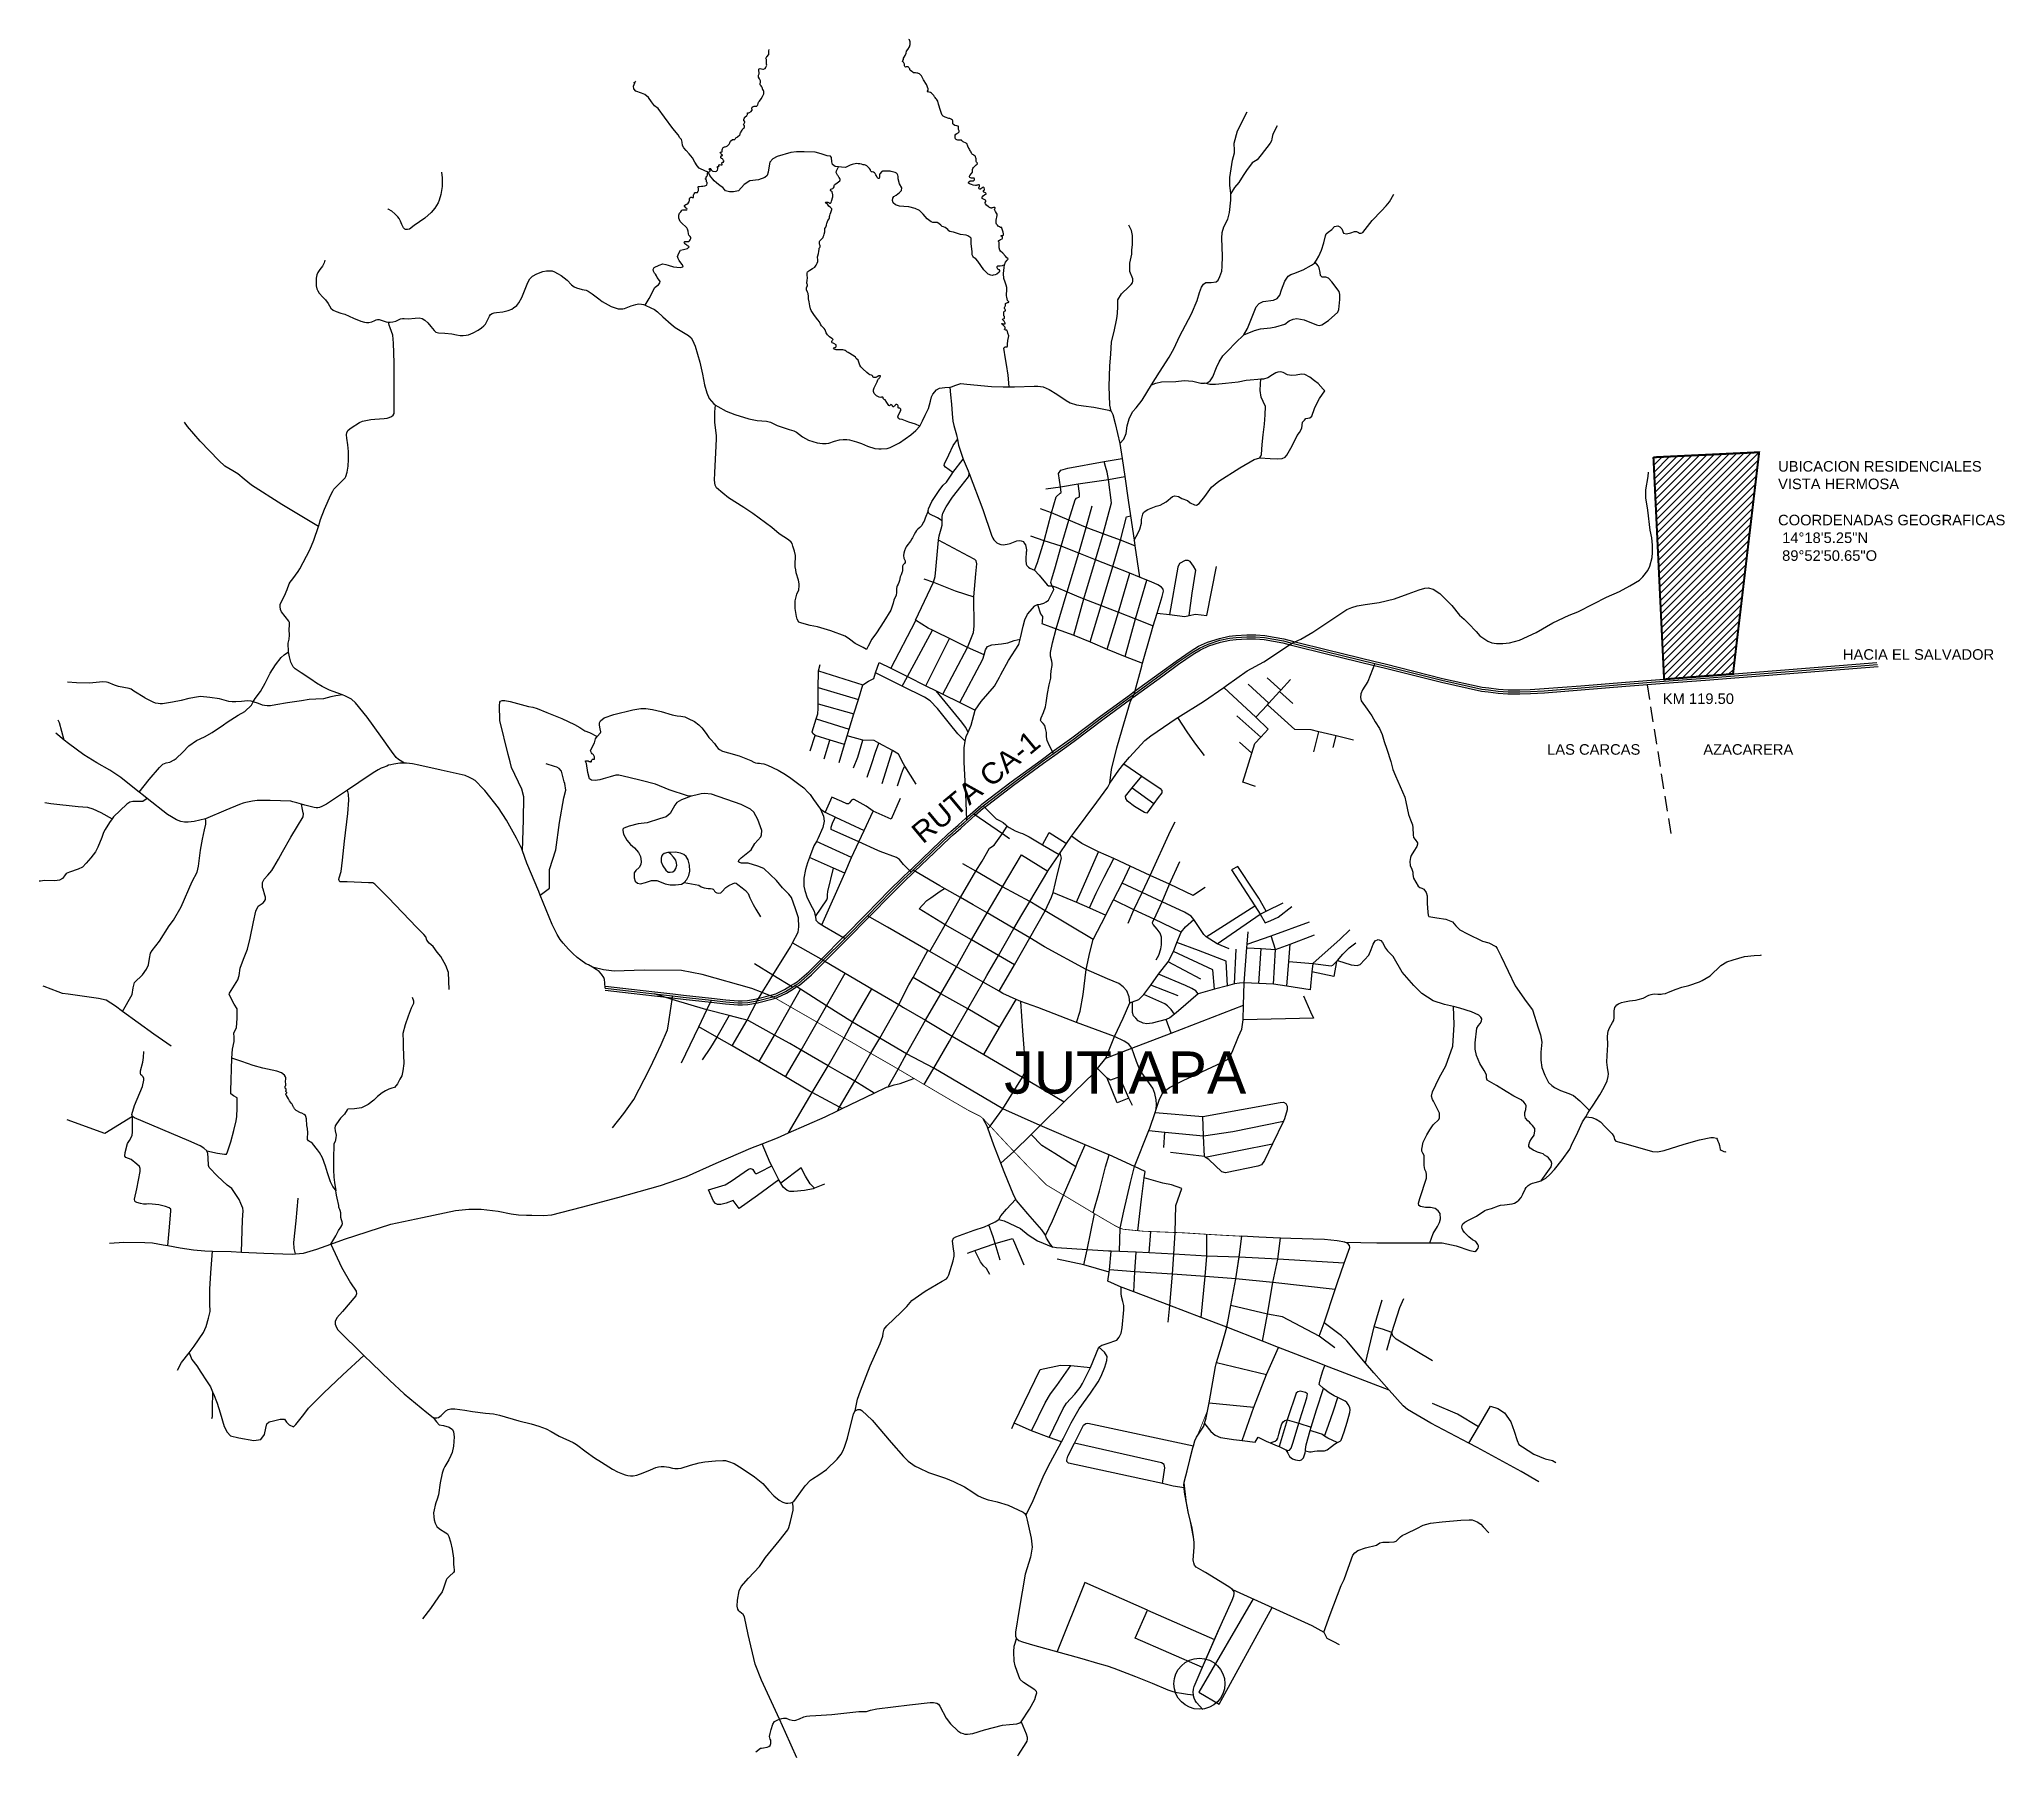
# Model space of a CAD drawing. Header units: inches. Extents: x -9 to 337, y -247 to 209.
# Drawn here: x -9.23 to 23.42, y 156.37 to 184.9 of the extents above; entities that cross this region are included whole.
import ezdxf

# ---------------------------------------------------------------- set-up
doc = ezdxf.new("R2010")
doc.units = ezdxf.units.IN
doc.header["$MEASUREMENT"] = 0
doc.linetypes.add('RAYITAS', pattern=[0.375, 0.25, -0.125])
doc.layers.add('carreteras_Dissolve', color=7, linetype='Continuous', lineweight=30, true_color=0x340082)
doc.styles.get("Standard").update_dxf_attribs({"font": 'arial.ttf'})

msp = doc.modelspace()

# ---------------------------------------------------------------- texts
at = {"color": 8, "transparency": 33554687, "char_height": 0.175, "attachment_point": 1}
for s, insert in [('UBICACION RESIDENCIALES\\PVISTA HERMOSA', (19.654, 177.896)), ('COORDENADAS GEOGRAFICAS', (19.654, 177.004)), (' 14°18\'5.25"N', (19.654, 176.71)), (' 89°52\'50.65"O', (19.654, 176.414)), ('HACIA EL SALVADOR', (20.731, 174.772)), ('KM 119.50', (17.74, 174.038)), ('LAS CARCAS', (15.818, 173.195)), ('AZACARERA', (18.413, 173.195))]:
    msp.add_mtext(s, dxfattribs=dict(at, insert=insert))
at = {"color": 8, "transparency": 33554610, "insert": (5.225, 171.796), "char_height": 0.35, "attachment_point": 1, "rotation": 39.7536}
msp.add_mtext('RUTA CA-1', dxfattribs=at)
at = {"color": 8, "transparency": 33554610, "insert": (6.801, 168.093), "char_height": 0.7, "attachment_point": 1}
msp.add_mtext('JUTIAPA', dxfattribs=at)

# ---------------------------------------------------------------- hatches: boundary and pattern name
at = {"transparency": 33554610}
h = msp.add_hatch(dxfattribs=at)
h.set_pattern_fill('ANSI31', color=8, scale=0.666667)
h.set_pattern_definition([(45, (-3760.43144, -10368.38563), (-0.0589255651, 0.0589255651), [])])
edge = h.paths.add_edge_path()
edge.add_line((17.584, 177.961), (17.761, 174.272))
edge.add_line((17.761, 174.272), (18.906, 174.361))
edge.add_line((18.906, 174.361), (19.34, 178.042))
edge.add_line((19.34, 178.042), (17.584, 177.958))

# ---------------------------------------------------------------- linework, layer by layer
at = {"color": 8, "linetype": 'RAYITAS'}
msp.add_line((17.478, 174.183), (17.879, 171.667), dxfattribs=at)
at = {"color": 1}
for p, q in [((8.138, 159.274), (7.682, 158.128)), ((9.18, 158.818), (8.138, 159.274)), ((8.977, 158.354), (9.18, 158.818)), ((9.18, 158.818), (10.294, 158.33)), ((10.093, 157.866), (8.977, 158.354))]:
    msp.add_line(p, q, dxfattribs=at)
at = {"color": 4, "const_width": 0.0333}
msp.add_lwpolyline([(17.584, 177.961), (17.761, 174.272), (18.906, 174.361), (19.34, 178.042), (17.584, 177.958)], dxfattribs=at)
at = {"color": 1}
msp.add_lwpolyline([(10.934, 159.004), (10.031, 157.455), (10.37, 157.257), (11.252, 158.86)], dxfattribs=at)
at = {"color": 5}
msp.add_circle((10.043, 157.594), 0.424, dxfattribs=at)
at = {"layer": 'carreteras_Dissolve', "color": 1}
for points in [[(6.804, 181.152), (6.824, 181.197), (6.852, 181.229), (6.864, 181.247), (6.859, 181.257), (6.846, 181.27), (6.82, 181.299), (6.776, 181.345), (6.74, 181.379), (6.726, 181.4), (6.717, 181.435), (6.716, 181.457), (6.716, 181.496), (6.719, 181.51), (6.717, 181.529), (6.715, 181.532), (6.708, 181.543), (6.706, 181.552), (6.709, 181.559), (6.72, 181.566), (6.741, 181.574), (6.765, 181.584), (6.775, 181.597), (6.775, 181.607), (6.77, 181.621), (6.763, 181.624), (6.751, 181.63), (6.75, 181.636), (6.752, 181.642), (6.764, 181.643), (6.78, 181.643), (6.789, 181.647), (6.791, 181.655), (6.791, 181.671), (6.783, 181.696), (6.765, 181.747), (6.764, 181.765), (6.759, 181.773), (6.753, 181.776), (6.737, 181.776), (6.72, 181.785), (6.7, 181.797), (6.687, 181.811), (6.674, 181.831), (6.667, 181.844), (6.667, 181.862), (6.669, 181.895), (6.685, 181.974), (6.682, 181.995), (6.673, 182.01), (6.658, 182.037), (6.643, 182.064), (6.64, 182.071), (6.642, 182.08), (6.647, 182.086), (6.651, 182.095), (6.649, 182.099), (6.645, 182.104), (6.639, 182.105), (6.629, 182.105), (6.622, 182.105), (6.606, 182.102), (6.597, 182.099), (6.588, 182.097), (6.582, 182.097), (6.574, 182.098), (6.568, 182.1), (6.559, 182.106), (6.552, 182.112), (6.542, 182.119), (6.508, 182.147), (6.489, 182.167), (6.483, 182.18), (6.485, 182.189), (6.497, 182.208), (6.498, 182.218), (6.491, 182.227), (6.478, 182.235), (6.459, 182.243), (6.443, 182.249), (6.433, 182.257), (6.428, 182.266), (6.434, 182.28), (6.451, 182.297), (6.478, 182.321), (6.499, 182.33), (6.501, 182.335), (6.497, 182.345), (6.49, 182.352), (6.478, 182.357), (6.464, 182.359), (6.457, 182.364), (6.454, 182.374), (6.46, 182.389), (6.471, 182.402), (6.471, 182.413), (6.466, 182.434), (6.459, 182.441), (6.442, 182.436), (6.429, 182.428), (6.415, 182.417), (6.406, 182.409), (6.402, 182.409), (6.395, 182.411), (6.386, 182.417), (6.377, 182.425), (6.377, 182.434), (6.384, 182.448), (6.391, 182.455), (6.391, 182.465), (6.391, 182.472), (6.39, 182.478), (6.386, 182.481), (6.383, 182.482), (6.375, 182.483), (6.358, 182.478), (6.348, 182.477), (6.337, 182.473), (6.328, 182.473), (6.322, 182.473), (6.287, 182.479), (6.258, 182.486), (6.223, 182.499), (6.209, 182.509), (6.207, 182.518), (6.211, 182.534), (6.236, 182.546), (6.261, 182.548), (6.268, 182.548), (6.286, 182.549), (6.304, 182.559), (6.308, 182.572), (6.308, 182.581), (6.3, 182.592), (6.277, 182.594), (6.259, 182.593), (6.24, 182.596), (6.231, 182.605), (6.224, 182.614), (6.223, 182.625), (6.229, 182.636), (6.259, 182.67), (6.275, 182.694), (6.275, 182.71), (6.276, 182.739), (6.281, 182.752), (6.293, 182.769), (6.337, 182.813), (6.35, 182.828), (6.356, 182.842), (6.354, 182.848), (6.348, 182.854), (6.34, 182.861), (6.335, 182.871), (6.335, 182.887), (6.336, 182.895), (6.336, 182.912), (6.33, 182.928), (6.326, 182.943), (6.323, 182.954), (6.317, 182.961), (6.303, 182.97), (6.292, 182.978), (6.274, 182.987), (6.264, 182.999), (6.251, 183.025), (6.243, 183.042), (6.235, 183.054), (6.225, 183.069), (6.216, 183.087), (6.204, 183.105), (6.194, 183.122), (6.189, 183.139), (6.186, 183.151), (6.183, 183.164), (6.175, 183.171), (6.169, 183.174), (6.119, 183.196), (6.107, 183.205), (6.098, 183.214), (6.09, 183.222), (6.074, 183.226), (6.056, 183.226), (6.039, 183.226), (6.029, 183.226), (6.015, 183.228), (6.004, 183.236), (5.994, 183.247), (5.988, 183.26), (5.984, 183.275), (5.984, 183.286), (5.988, 183.308), (5.996, 183.323), (6.016, 183.335), (6.034, 183.346), (6.052, 183.363), (6.055, 183.373), (6.052, 183.379), (6.046, 183.392), (6.044, 183.4), (6.042, 183.414), (6.042, 183.428), (6.042, 183.442), (6.04, 183.45), (6.034, 183.456), (6.028, 183.459), (6.016, 183.461), (5.978, 183.47), (5.957, 183.482), (5.95, 183.495), (5.949, 183.519), (5.949, 183.534), (5.948, 183.545), (5.94, 183.555), (5.928, 183.566), (5.918, 183.574), (5.895, 183.581), (5.881, 183.583), (5.822, 183.604), (5.789, 183.622), (5.771, 183.639), (5.759, 183.666), (5.74, 183.718), (5.711, 183.82), (5.696, 183.873), (5.688, 183.888), (5.675, 183.903), (5.665, 183.914), (5.654, 183.93), (5.644, 183.943), (5.631, 183.964), (5.619, 183.978), (5.608, 183.989), (5.591, 184.004), (5.577, 184.015), (5.553, 184.023), (5.537, 184.025), (5.528, 184.025), (5.523, 184.031), (5.526, 184.04), (5.537, 184.053), (5.535, 184.078), (5.508, 184.147), (5.463, 184.225), (5.426, 184.293), (5.392, 184.326), (5.379, 184.332), (5.364, 184.334), (5.35, 184.339), (5.326, 184.34), (5.307, 184.34), (5.296, 184.341), (5.282, 184.351), (5.264, 184.365), (5.247, 184.378), (5.235, 184.393), (5.231, 184.406), (5.224, 184.422), (5.214, 184.432), (5.206, 184.439), (5.196, 184.441), (5.183, 184.442), (5.172, 184.439), (5.163, 184.436), (5.159, 184.436), (5.156, 184.439), (5.151, 184.448), (5.147, 184.459), (5.146, 184.487), (5.136, 184.507), (5.126, 184.517), (5.117, 184.524), (5.111, 184.531), (5.11, 184.538), (5.119, 184.549), (5.128, 184.561), (5.128, 184.576), (5.128, 184.587), (5.141, 184.603), (5.154, 184.63), (5.173, 184.669), (5.178, 184.7), (5.201, 184.727), (5.23, 184.771), (5.238, 184.813), (5.238, 184.858), (5.227, 184.888), (5.216, 184.898)], [(1.882, 182.688), (1.886, 182.694), (1.909, 182.702), (1.918, 182.712), (1.917, 182.724), (1.909, 182.734), (1.903, 182.746), (1.91, 182.755), (1.922, 182.756), (1.929, 182.75), (1.936, 182.732), (1.948, 182.712), (1.962, 182.709), (1.999, 182.704), (2.024, 182.71), (2.039, 182.725), (2.046, 182.748), (2.046, 182.758), (2.041, 182.766), (2.038, 182.772), (2.037, 182.781), (2.039, 182.784), (2.048, 182.784), (2.056, 182.784), (2.062, 182.789), (2.064, 182.793), (2.063, 182.8), (2.062, 182.807), (2.062, 182.812), (2.065, 182.817), (2.082, 182.819), (2.096, 182.812), (2.11, 182.812), (2.115, 182.816), (2.118, 182.821), (2.115, 182.828), (2.11, 182.835), (2.109, 182.848), (2.116, 182.857), (2.128, 182.859), (2.139, 182.861), (2.145, 182.871), (2.145, 182.881), (2.141, 182.889), (2.129, 182.907), (2.119, 182.914), (2.108, 182.918), (2.103, 182.918), (2.098, 182.922), (2.093, 182.93), (2.093, 182.938), (2.096, 182.947), (2.106, 182.963), (2.112, 182.968), (2.116, 182.968), (2.119, 182.968), (2.123, 182.968), (2.124, 182.97), (2.121, 182.975), (2.114, 182.981), (2.107, 182.988), (2.101, 182.997), (2.094, 183.006), (2.09, 183.01), (2.085, 183.017), (2.085, 183.021), (2.089, 183.025), (2.099, 183.025), (2.109, 183.028), (2.115, 183.031), (2.118, 183.038), (2.118, 183.044), (2.117, 183.051), (2.115, 183.057), (2.115, 183.063), (2.12, 183.079), (2.133, 183.101), (2.143, 183.11), (2.157, 183.113), (2.167, 183.115), (2.182, 183.119), (2.196, 183.124), (2.206, 183.132), (2.215, 183.14), (2.23, 183.157), (2.238, 183.169), (2.243, 183.182), (2.255, 183.205), (2.286, 183.233), (2.31, 183.235), (2.325, 183.235), (2.334, 183.244), (2.339, 183.253), (2.344, 183.262), (2.355, 183.269), (2.367, 183.273), (2.372, 183.278), (2.41, 183.312), (2.413, 183.326), (2.415, 183.336), (2.42, 183.343), (2.448, 183.391), (2.457, 183.41), (2.467, 183.419), (2.483, 183.431), (2.489, 183.446), (2.489, 183.458), (2.485, 183.464), (2.478, 183.471), (2.472, 183.48), (2.475, 183.49), (2.486, 183.51), (2.494, 183.521), (2.495, 183.527), (2.485, 183.537), (2.482, 183.54), (2.477, 183.544), (2.476, 183.558), (2.476, 183.565), (2.478, 183.572), (2.482, 183.579), (2.486, 183.595), (2.488, 183.602), (2.492, 183.608), (2.525, 183.633), (2.534, 183.642), (2.536, 183.65), (2.536, 183.659), (2.536, 183.664), (2.536, 183.67), (2.539, 183.675), (2.546, 183.679), (2.558, 183.679), (2.597, 183.702), (2.611, 183.714), (2.614, 183.723), (2.614, 183.733), (2.611, 183.74), (2.608, 183.75), (2.608, 183.757), (2.615, 183.77), (2.631, 183.783), (2.648, 183.787), (2.683, 183.787), (2.693, 183.79), (2.699, 183.797), (2.707, 183.808), (2.715, 183.83), (2.719, 183.857), (2.735, 183.872), (2.763, 183.908), (2.787, 183.948), (2.806, 183.995), (2.809, 184.015), (2.809, 184.031), (2.803, 184.05), (2.791, 184.066), (2.786, 184.072), (2.785, 184.079), (2.785, 184.087), (2.78, 184.1), (2.775, 184.11), (2.762, 184.128), (2.755, 184.138), (2.75, 184.143), (2.746, 184.152), (2.747, 184.158), (2.753, 184.186), (2.753, 184.208), (2.739, 184.241), (2.722, 184.269), (2.717, 184.288), (2.719, 184.303), (2.726, 184.315), (2.729, 184.325), (2.729, 184.34), (2.723, 184.381), (2.723, 184.392), (2.724, 184.402), (2.728, 184.409), (2.749, 184.412), (2.793, 184.401), (2.805, 184.402), (2.832, 184.414), (2.842, 184.428), (2.844, 184.438), (2.845, 184.447), (2.85, 184.457), (2.857, 184.469), (2.854, 184.486), (2.852, 184.536), (2.854, 184.554), (2.851, 184.566), (2.846, 184.574), (2.843, 184.583), (2.845, 184.596), (2.856, 184.606), (2.89, 184.646), (2.893, 184.666), (2.893, 184.684), (2.893, 184.706), (2.897, 184.73)], [(1.882, 182.688), (1.873, 182.696), (1.84, 182.707), (1.736, 182.76), (1.702, 182.8), (1.662, 182.856), (1.623, 182.93), (1.57, 182.999), (1.519, 183.052), (1.478, 183.099), (1.459, 183.137), (1.451, 183.193), (1.44, 183.233), (1.414, 183.261), (1.386, 183.311), (1.297, 183.415), (1.158, 183.605), (1.051, 183.751), (0.994, 183.795), (0.942, 183.859), (0.891, 183.932), (0.834, 183.981), (0.778, 184.006), (0.682, 184.036), (0.65, 184.075), (0.643, 184.122), (0.653, 184.149), (0.658, 184.166), (0.675, 184.2), (0.68, 184.203)], [(0.648, 184.193), (0.658, 184.166)], [(10.564, 182.341), (10.546, 182.475), (10.546, 182.606), (10.594, 182.891), (10.626, 183.013), (10.624, 183.055), (10.619, 183.172), (10.678, 183.38), (10.834, 183.696)], [(11.336, 183.464), (11.269, 183.337), (11.259, 183.3), (11.248, 183.248), (11.238, 183.211), (11.217, 183.173), (11.069, 182.982), (11.001, 182.896), (10.921, 182.847), (10.824, 182.719), (10.768, 182.639), (10.696, 182.523), (10.627, 182.437), (10.564, 182.341)], [(4.051, 182.782), (3.991, 182.788), (3.95, 182.821), (3.936, 182.864), (3.934, 182.937), (3.917, 182.959), (3.86, 182.966), (3.762, 182.998), (3.662, 183.023), (3.476, 183.03), (3.352, 183.03), (3.254, 183.017), (3.031, 182.952), (2.96, 182.916), (2.909, 182.857), (2.901, 182.832), (2.882, 182.694), (2.861, 182.635), (2.827, 182.602), (2.72, 182.568), (2.577, 182.547), (2.484, 182.49), (2.385, 182.385), (2.307, 182.364), (2.24, 182.366), (2.17, 182.385), (2.153, 182.403), (2.126, 182.438), (2.082, 182.467), (2.023, 182.514), (1.983, 182.55), (1.913, 182.639), (1.892, 182.678), (1.882, 182.688)], [(6.804, 181.152), (6.766, 181.136), (6.734, 181.133), (6.703, 181.132), (6.691, 181.132), (6.678, 181.123), (6.679, 181.107), (6.69, 181.089), (6.709, 181.076), (6.723, 181.062), (6.723, 181.05), (6.718, 181.034), (6.678, 180.999), (6.648, 180.99), (6.616, 180.98), (6.602, 180.977), (6.576, 180.98), (6.532, 180.999), (6.463, 181.071), (6.363, 181.217), (6.332, 181.252), (6.304, 181.27), (6.292, 181.282), (6.277, 181.299), (6.268, 181.319), (6.268, 181.374), (6.252, 181.505), (6.254, 181.571), (6.254, 181.586), (6.252, 181.596), (6.242, 181.608), (6.232, 181.614), (6.212, 181.627), (6.198, 181.636), (6.171, 181.644), (6.073, 181.658), (6.026, 181.672), (5.992, 181.684), (5.958, 181.696), (5.928, 181.703), (5.9, 181.71), (5.881, 181.721), (5.862, 181.739), (5.843, 181.755), (5.818, 181.772), (5.792, 181.784), (5.771, 181.792), (5.757, 181.8), (5.75, 181.81), (5.715, 181.843), (5.689, 181.855), (5.662, 181.859), (5.644, 181.859), (5.617, 181.859), (5.59, 181.87), (5.52, 181.92), (5.456, 181.997), (5.393, 182.054), (5.322, 182.092), (5.215, 182.119), (5.131, 182.122), (5.062, 182.13), (4.994, 182.152), (4.959, 182.185), (4.948, 182.22), (4.95, 182.259), (4.969, 182.289), (5.008, 182.31), (5.062, 182.357), (5.095, 182.387), (5.101, 182.43), (5.062, 182.501), (5.039, 182.58), (5.038, 182.623), (5.034, 182.642), (5.022, 182.666), (5.012, 182.678), (4.988, 182.689), (4.923, 182.702), (4.905, 182.707), (4.881, 182.707), (4.841, 182.71), (4.782, 182.708), (4.768, 182.704), (4.733, 182.665), (4.731, 182.649), (4.732, 182.622), (4.732, 182.609), (4.724, 182.59), (4.714, 182.588), (4.704, 182.593), (4.689, 182.604), (4.678, 182.63), (4.669, 182.65), (4.656, 182.67), (4.645, 182.684), (4.632, 182.693), (4.61, 182.699), (4.599, 182.699), (4.584, 182.708), (4.58, 182.719), (4.578, 182.733), (4.562, 182.755), (4.52, 182.796), (4.499, 182.807), (4.478, 182.814), (4.457, 182.815), (4.429, 182.825), (4.405, 182.829), (4.375, 182.832), (4.348, 182.839), (4.276, 182.822), (4.243, 182.809), (4.211, 182.791), (4.167, 182.772), (4.101, 182.776), (4.051, 182.782)], [(-2.547, 182.693), (-2.535, 182.599), (-2.532, 182.548), (-2.532, 182.507), (-2.537, 182.452), (-2.557, 182.32), (-2.585, 182.225), (-2.601, 182.186), (-2.659, 182.095), (-2.716, 182.024), (-2.824, 181.931), (-2.998, 181.806), (-3.078, 181.748), (-3.109, 181.74), (-3.129, 181.738), (-3.142, 181.74), (-3.155, 181.748), (-3.177, 181.768), (-3.203, 181.823), (-3.228, 181.88), (-3.251, 181.922), (-3.272, 181.953), (-3.318, 182.003), (-3.373, 182.045), (-3.43, 182.08), (-3.438, 182.083)], [(0.838, 180.483), (0.903, 180.593), (0.946, 180.679), (0.968, 180.726), (0.997, 180.775), (1.031, 180.804), (1.057, 180.82), (1.083, 180.854), (1.087, 180.877), (1.057, 180.915), (1.038, 180.945), (1.027, 180.971), (1.01, 180.999), (0.993, 181.016), (0.974, 181.048), (0.97, 181.078), (0.985, 181.112), (1.068, 181.151), (1.131, 181.173), (1.18, 181.16), (1.219, 181.147), (1.308, 181.119), (1.42, 181.107), (1.462, 181.119), (1.466, 181.135), (1.452, 181.162), (1.43, 181.188), (1.404, 181.226), (1.383, 181.26), (1.375, 181.295), (1.396, 181.35), (1.426, 181.395), (1.473, 181.408), (1.539, 181.425), (1.562, 181.446), (1.568, 181.455), (1.565, 181.459), (1.556, 181.462), (1.542, 181.47), (1.527, 181.481), (1.515, 181.491), (1.499, 181.505), (1.489, 181.518), (1.486, 181.533), (1.495, 181.54), (1.512, 181.544), (1.529, 181.544), (1.56, 181.542), (1.573, 181.551), (1.587, 181.567), (1.594, 181.59), (1.594, 181.608), (1.584, 181.622), (1.575, 181.633), (1.564, 181.647), (1.558, 181.667), (1.553, 181.713), (1.539, 181.746), (1.529, 181.767), (1.513, 181.787), (1.452, 181.839), (1.42, 181.874), (1.399, 181.929), (1.396, 181.977), (1.4, 181.996), (1.406, 182.011), (1.417, 182.024), (1.429, 182.036), (1.441, 182.049), (1.449, 182.059), (1.464, 182.068), (1.489, 182.068), (1.504, 182.068), (1.516, 182.068), (1.523, 182.068), (1.529, 182.068), (1.531, 182.069), (1.533, 182.078), (1.527, 182.089), (1.52, 182.094), (1.509, 182.103), (1.499, 182.115), (1.492, 182.125), (1.491, 182.137), (1.494, 182.143), (1.511, 182.155), (1.53, 182.162), (1.552, 182.178), (1.564, 182.192), (1.569, 182.202), (1.572, 182.229), (1.574, 182.25), (1.575, 182.258), (1.579, 182.265), (1.595, 182.275), (1.609, 182.275), (1.622, 182.271), (1.631, 182.267), (1.639, 182.27), (1.64, 182.275), (1.64, 182.283), (1.64, 182.291), (1.64, 182.299), (1.64, 182.304), (1.641, 182.31), (1.642, 182.315), (1.645, 182.323), (1.652, 182.335), (1.661, 182.35), (1.67, 182.353), (1.684, 182.353), (1.698, 182.353), (1.704, 182.357), (1.71, 182.364), (1.713, 182.371), (1.718, 182.378), (1.723, 182.386), (1.724, 182.391), (1.724, 182.399), (1.724, 182.407), (1.723, 182.414), (1.719, 182.442), (1.719, 182.447), (1.722, 182.452), (1.738, 182.455), (1.775, 182.461), (1.796, 182.461), (1.828, 182.466), (1.844, 182.472), (1.854, 182.477), (1.861, 182.484), (1.868, 182.507), (1.868, 182.514), (1.866, 182.521), (1.862, 182.528), (1.858, 182.534), (1.857, 182.539), (1.857, 182.543), (1.857, 182.548), (1.857, 182.555), (1.856, 182.559), (1.852, 182.564), (1.842, 182.574), (1.839, 182.578), (1.838, 182.583), (1.841, 182.585), (1.845, 182.587), (1.848, 182.587), (1.85, 182.591), (1.85, 182.595), (1.849, 182.604), (1.849, 182.61), (1.849, 182.614), (1.854, 182.618), (1.859, 182.621), (1.869, 182.63), (1.872, 182.641), (1.875, 182.679), (1.882, 182.688)], [(5.397, 178.474), (5.329, 178.51), (5.214, 178.543), (5.104, 178.584), (5.062, 178.594), (5.045, 178.601), (5.037, 178.616), (5.033, 178.629), (5.038, 178.645), (5.072, 178.72), (5.082, 178.736), (5.082, 178.746), (5.082, 178.758), (5.075, 178.769), (5.068, 178.774), (5.055, 178.774), (5.048, 178.774), (5.04, 178.78), (5.038, 178.785), (5.04, 178.796), (5.04, 178.804), (5.04, 178.813), (5.036, 178.823), (5.028, 178.831), (5.019, 178.837), (5.009, 178.836), (4.999, 178.833), (4.989, 178.826), (4.982, 178.815), (4.973, 178.805), (4.965, 178.798), (4.957, 178.795), (4.952, 178.798), (4.947, 178.805), (4.943, 178.817), (4.935, 178.826), (4.926, 178.832), (4.92, 178.833), (4.911, 178.83), (4.906, 178.824), (4.903, 178.816), (4.893, 178.815), (4.885, 178.819), (4.872, 178.834), (4.853, 178.87), (4.821, 178.91), (4.809, 178.917), (4.801, 178.922), (4.796, 178.928), (4.792, 178.935), (4.792, 178.943), (4.789, 178.949), (4.784, 178.954), (4.775, 178.955), (4.763, 178.954), (4.752, 178.953), (4.722, 178.955), (4.679, 178.977), (4.663, 178.996), (4.643, 179.018), (4.636, 179.035), (4.631, 179.053), (4.631, 179.077), (4.643, 179.113), (4.669, 179.168), (4.69, 179.21), (4.7, 179.242), (4.709, 179.256), (4.715, 179.263), (4.722, 179.268), (4.73, 179.276), (4.736, 179.283), (4.742, 179.295), (4.747, 179.305), (4.747, 179.308), (4.744, 179.31), (4.741, 179.312), (4.73, 179.312), (4.719, 179.309), (4.688, 179.292), (4.671, 179.286), (4.646, 179.283), (4.636, 179.285), (4.627, 179.29), (4.621, 179.297), (4.617, 179.306), (4.613, 179.312), (4.606, 179.318), (4.598, 179.324), (4.571, 179.329), (4.552, 179.339), (4.521, 179.368), (4.451, 179.427), (4.421, 179.459), (4.404, 179.49), (4.382, 179.553), (4.373, 179.573), (4.344, 179.596), (4.33, 179.62), (4.311, 179.64), (4.28, 179.656), (4.236, 179.684), (4.208, 179.696), (4.187, 179.71), (4.174, 179.721), (4.161, 179.732), (4.143, 179.738), (4.118, 179.743), (4.063, 179.744), (4.012, 179.745), (3.994, 179.75), (3.977, 179.756), (3.97, 179.762), (3.966, 179.768), (3.972, 179.776), (3.987, 179.779), (3.996, 179.779), (4.006, 179.785), (4.012, 179.796), (4.012, 179.808), (4.008, 179.824), (3.973, 179.847), (3.958, 179.853), (3.944, 179.86), (3.939, 179.87), (3.936, 179.88), (3.938, 179.888), (3.943, 179.894), (3.95, 179.901), (3.956, 179.906), (3.958, 179.912), (3.953, 179.918), (3.948, 179.924), (3.936, 179.932), (3.897, 179.96), (3.867, 179.994), (3.846, 180.023), (3.826, 180.077), (3.812, 180.096), (3.768, 180.14), (3.752, 180.17), (3.733, 180.209), (3.704, 180.24), (3.65, 180.312), (3.596, 180.395), (3.584, 180.424), (3.57, 180.473), (3.56, 180.541), (3.549, 180.587), (3.551, 180.626), (3.546, 180.677), (3.536, 180.7), (3.518, 180.737), (3.515, 180.757), (3.518, 180.774), (3.525, 180.791), (3.531, 180.806), (3.531, 180.823), (3.528, 180.834), (3.525, 180.847), (3.53, 180.899), (3.531, 180.935), (3.526, 180.989), (3.527, 181.018), (3.535, 181.038), (3.542, 181.046), (3.554, 181.056), (3.571, 181.067), (3.619, 181.093), (3.654, 181.116), (3.669, 181.133), (3.675, 181.146), (3.691, 181.169), (3.695, 181.179), (3.703, 181.21), (3.705, 181.247), (3.701, 181.268), (3.702, 181.287), (3.707, 181.303), (3.717, 181.342), (3.721, 181.374), (3.725, 181.416), (3.73, 181.433), (3.738, 181.444), (3.743, 181.454), (3.743, 181.469), (3.738, 181.485), (3.735, 181.495), (3.731, 181.513), (3.731, 181.527), (3.732, 181.54), (3.739, 181.553), (3.754, 181.568), (3.778, 181.591), (3.792, 181.609), (3.795, 181.619), (3.804, 181.643), (3.812, 181.665), (3.82, 181.702), (3.819, 181.729), (3.819, 181.745), (3.824, 181.759), (3.837, 181.781), (3.848, 181.814), (3.853, 181.844), (3.859, 181.859), (3.865, 181.872), (3.871, 181.888), (3.893, 181.92), (3.897, 181.934), (3.899, 181.957), (3.907, 181.972), (3.911, 181.994), (3.92, 182.025), (3.937, 182.071), (3.937, 182.084), (3.929, 182.096), (3.913, 182.106), (3.888, 182.129), (3.864, 182.159), (3.849, 182.17), (3.84, 182.18), (3.835, 182.187), (3.839, 182.193), (3.851, 182.196), (3.871, 182.192), (3.892, 182.184), (3.899, 182.177), (3.908, 182.176), (3.916, 182.18), (3.924, 182.19), (3.933, 182.212), (3.955, 182.284), (3.956, 182.317), (3.942, 182.368), (3.928, 182.378), (3.917, 182.389), (3.914, 182.399), (3.923, 182.41), (3.938, 182.418), (3.956, 182.423), (3.966, 182.433), (3.974, 182.447), (3.978, 182.46), (3.979, 182.472), (3.982, 182.483), (3.987, 182.49), (4.028, 182.518), (4.048, 182.533), (4.068, 182.549), (4.076, 182.563), (4.076, 182.575), (4.071, 182.589), (4.061, 182.604), (4.053, 182.612), (4.041, 182.63), (4.032, 182.645), (4.016, 182.677), (4.011, 182.689), (4.013, 182.714), (4.027, 182.739), (4.051, 182.782)], [(8.722, 178.188), (8.789, 178.258), (8.826, 178.355), (8.843, 178.478), (8.875, 178.597), (8.933, 178.711), (8.99, 178.781), (9.091, 178.905), (9.248, 179.163), (9.382, 179.371), (9.541, 179.62), (9.622, 179.769), (9.714, 179.965), (9.91, 180.342), (10.007, 180.564), (10.042, 180.692), (10.077, 180.782), (10.109, 180.831), (10.149, 180.858), (10.236, 180.861), (10.32, 180.874), (10.355, 180.902), (10.382, 180.961), (10.414, 181.05), (10.422, 181.127), (10.424, 181.296), (10.415, 181.596), (10.422, 181.693), (10.447, 181.785), (10.514, 181.912), (10.544, 182.023), (10.566, 182.227), (10.564, 182.341)], [(12.243, 181.74), (12.288, 181.788), (12.34, 181.802), (12.376, 181.787), (12.41, 181.75), (12.437, 181.68), (12.484, 181.668), (12.557, 181.686), (12.619, 181.709), (12.652, 181.706), (12.685, 181.69), (12.704, 181.679), (12.731, 181.679), (12.757, 181.693), (12.795, 181.739), (12.914, 181.888), (13.068, 182.053), (13.147, 182.132), (13.201, 182.2), (13.272, 182.33)], [(8.578, 178.723), (8.556, 178.823), (8.547, 178.987), (8.545, 179.132), (8.556, 179.475), (8.571, 179.673), (8.582, 179.876), (8.626, 180.048), (8.673, 180.263), (8.684, 180.346), (8.686, 180.46), (8.689, 180.571), (8.748, 180.673), (8.87, 180.791), (8.911, 180.83), (8.931, 180.853), (8.939, 180.883), (8.936, 180.922), (8.89, 181.046), (8.885, 181.097), (8.889, 181.18), (8.919, 181.332), (8.923, 181.396), (8.931, 181.494), (8.934, 181.578), (8.932, 181.643), (8.914, 181.723), (8.868, 181.814)], [(11.967, 181.201), (11.989, 181.231), (12.028, 181.296), (12.069, 181.395), (12.107, 181.521), (12.136, 181.636), (12.151, 181.668), (12.181, 181.695), (12.243, 181.74)], [(-4.484, 181.229), (-4.495, 181.188), (-4.521, 181.133), (-4.568, 181.074), (-4.601, 181.026), (-4.616, 180.988), (-4.628, 180.931), (-4.63, 180.87), (-4.627, 180.805), (-4.616, 180.758), (-4.601, 180.721), (-4.576, 180.681), (-4.517, 180.618), (-4.471, 180.572), (-4.428, 180.51), (-4.386, 180.435), (-4.345, 180.401), (-4.296, 180.378), (-4.217, 180.354), (-4.152, 180.334), (-4.01, 180.266), (-3.888, 180.219), (-3.826, 180.203), (-3.789, 180.196), (-3.753, 180.197), (-3.702, 180.207), (-3.651, 180.231), (-3.631, 180.243), (-3.609, 180.245), (-3.582, 180.244), (-3.463, 180.207), (-3.426, 180.203), (-3.399, 180.2), (-3.352, 180.205), (-3.306, 180.22), (-3.227, 180.256), (-3.194, 180.263), (-3.165, 180.264), (-3.101, 180.259), (-2.985, 180.27), (-2.919, 180.275), (-2.867, 180.264), (-2.821, 180.233), (-2.77, 180.193), (-2.723, 180.13), (-2.67, 180.063), (-2.64, 180.035), (-2.598, 180.023), (-2.492, 180.018), (-2.372, 180.008), (-2.299, 179.994), (-2.233, 179.981), (-2.188, 179.98), (-2.136, 179.985), (-2.098, 179.992), (-2.017, 180.025), (-1.937, 180.067), (-1.882, 180.109), (-1.845, 180.139), (-1.816, 180.171), (-1.751, 180.301), (-1.731, 180.327), (-1.702, 180.347), (-1.672, 180.355), (-1.63, 180.362), (-1.529, 180.376), (-1.441, 180.398), (-1.379, 180.42), (-1.347, 180.438), (-1.295, 180.481), (-1.261, 180.523), (-1.212, 180.609), (-1.111, 180.863), (-1.078, 180.922), (-1.033, 180.968), (-0.963, 181.006), (-0.864, 181.042), (-0.803, 181.054), (-0.739, 181.057), (-0.709, 181.052), (-0.666, 181.038), (-0.621, 181.012), (-0.557, 180.975), (-0.46, 180.898), (-0.384, 180.821), (-0.341, 180.788), (-0.306, 180.771), (-0.21, 180.745), (-0.142, 180.731), (-0.107, 180.716), (-0.044, 180.671), (0.066, 180.589), (0.125, 180.544), (0.27, 180.463), (0.389, 180.424), (0.441, 180.421), (0.466, 180.421), (0.496, 180.43), (0.605, 180.472), (0.68, 180.497), (0.724, 180.505), (0.774, 180.501), (0.81, 180.495), (0.838, 180.483), (0.933, 180.441), (0.993, 180.414), (1.041, 180.372), (1.132, 180.288), (1.271, 180.167), (1.333, 180.114), (1.445, 180.046), (1.555, 179.979), (1.601, 179.943), (1.626, 179.903), (1.665, 179.803), (1.745, 179.539), (1.79, 179.337), (1.822, 179.164), (1.86, 179.029), (1.901, 178.935), (1.98, 178.847), (2.008, 178.826), (2.043, 178.8), (2.184, 178.726), (2.325, 178.67), (2.559, 178.598), (2.698, 178.571), (2.854, 178.557), (2.917, 178.539), (3.03, 178.485), (3.231, 178.418), (3.304, 178.399), (3.353, 178.373), (3.449, 178.298), (3.552, 178.245), (3.624, 178.218), (3.692, 178.201), (3.781, 178.189), (3.844, 178.189), (3.889, 178.191), (3.982, 178.225), (4.065, 178.248), (4.125, 178.255), (4.189, 178.252), (4.229, 178.248), (4.347, 178.213), (4.431, 178.189), (4.53, 178.144), (4.65, 178.107), (4.716, 178.101), (4.757, 178.099), (4.857, 178.105), (4.908, 178.119), (5.062, 178.199), (5.249, 178.332), (5.331, 178.401), (5.397, 178.474), (5.441, 178.563), (5.488, 178.657), (5.542, 178.771), (5.574, 178.888), (5.595, 178.962), (5.616, 179.009), (5.675, 179.081), (5.727, 179.108), (5.814, 179.118), (5.899, 179.124), (5.927, 179.126), (5.999, 179.158), (6.08, 179.182), (6.179, 179.174), (6.587, 179.136), (6.784, 179.128), (6.884, 179.127), (6.972, 179.126), (7.298, 179.142), (7.36, 179.142), (7.447, 179.126), (7.548, 179.083), (7.673, 179.007), (7.829, 178.9), (7.898, 178.864), (8, 178.832), (8.117, 178.814), (8.287, 178.791), (8.538, 178.743), (8.578, 178.723), (8.607, 178.667), (8.645, 178.517), (8.722, 178.188), (8.759, 177.938), (8.804, 177.637), (8.861, 177.248), (8.899, 176.987), (8.957, 176.585), (8.971, 176.488), (9.046, 175.968)], [(10.779, 179.989), (10.843, 180.097), (10.985, 180.455), (11.033, 180.511), (11.104, 180.546), (11.272, 180.57), (11.337, 180.595), (11.377, 180.65), (11.404, 180.739), (11.46, 180.881), (11.519, 180.964), (11.562, 180.996), (11.609, 181.011), (11.765, 181.071), (11.906, 181.146), (11.953, 181.181), (11.967, 181.201)], [(10.779, 179.989), (10.956, 180.062), (11.055, 180.089), (11.226, 180.108), (11.31, 180.127), (11.464, 180.17), (11.535, 180.224), (11.599, 180.251), (11.66, 180.263), (11.722, 180.253), (11.783, 180.241), (11.987, 180.159), (12.03, 180.148), (12.075, 180.157), (12.188, 180.229), (12.342, 180.368), (12.359, 180.411), (12.378, 180.581), (12.378, 180.664), (12.365, 180.713), (12.242, 180.874), (12.185, 180.934), (12.141, 180.947), (12.11, 180.947), (12.083, 180.947), (12.071, 180.958), (12.056, 180.979), (12.047, 181.027), (12.032, 181.104), (12.014, 181.14), (11.967, 181.201)], [(6.884, 179.127), (6.869, 179.32), (6.838, 179.499), (6.819, 179.625), (6.8, 179.735), (6.796, 179.764), (6.8, 179.782), (6.819, 179.791), (6.848, 179.795), (6.855, 179.811), (6.855, 179.837), (6.863, 179.9), (6.873, 179.945), (6.877, 179.976), (6.863, 180.019), (6.856, 180.045), (6.85, 180.06), (6.844, 180.069), (6.83, 180.071), (6.817, 180.076), (6.809, 180.08), (6.807, 180.083), (6.808, 180.088), (6.815, 180.099), (6.816, 180.104), (6.816, 180.115), (6.809, 180.124), (6.798, 180.137), (6.781, 180.151), (6.769, 180.163), (6.762, 180.174), (6.763, 180.178), (6.774, 180.179), (6.794, 180.175), (6.814, 180.177), (6.816, 180.187), (6.811, 180.198), (6.8, 180.216), (6.79, 180.227), (6.782, 180.237), (6.774, 180.248), (6.778, 180.256), (6.786, 180.258), (6.801, 180.265), (6.806, 180.271), (6.807, 180.281), (6.803, 180.296), (6.797, 180.309), (6.794, 180.348), (6.792, 180.364), (6.796, 180.375), (6.806, 180.383), (6.822, 180.392), (6.823, 180.402), (6.819, 180.411), (6.811, 180.421), (6.807, 180.431), (6.807, 180.446), (6.809, 180.457), (6.817, 180.466), (6.824, 180.473), (6.825, 180.483), (6.825, 180.493), (6.823, 180.501), (6.825, 180.512), (6.843, 180.525), (6.856, 180.526), (6.867, 180.527), (6.877, 180.534), (6.877, 180.54), (6.867, 180.55), (6.858, 180.564), (6.848, 180.588), (6.844, 180.618), (6.839, 180.64), (6.839, 180.66), (6.84, 180.683), (6.843, 180.71), (6.844, 180.733), (6.843, 180.78), (6.832, 180.819), (6.816, 180.864), (6.797, 180.925), (6.791, 181.008), (6.799, 181.11), (6.804, 181.152)], [(-3.162, 172.879), (-3.261, 172.939), (-3.301, 172.975), (-3.378, 173.077), (-3.554, 173.33), (-3.781, 173.642), (-3.972, 173.882), (-4.039, 173.94), (-4.139, 173.994), (-4.189, 174.012), (-4.344, 174.07), (-4.406, 174.093), (-4.527, 174.15), (-4.624, 174.207), (-4.718, 174.274), (-4.876, 174.382), (-4.978, 174.447), (-5.01, 174.482), (-5.046, 174.555), (-5.073, 174.648), (-5.087, 174.728), (-5.09, 174.87), (-5.077, 174.941), (-5.069, 175.004), (-5.077, 175.097), (-5.071, 175.172), (-5.071, 175.191), (-5.072, 175.218), (-5.08, 175.238), (-5.201, 175.392), (-5.219, 175.429), (-5.228, 175.479), (-5.224, 175.517), (-5.153, 175.659), (-5.109, 175.763), (-5.078, 175.855), (-5.058, 175.885), (-5.013, 175.943), (-4.926, 176.061), (-4.899, 176.107), (-4.734, 176.422), (-4.664, 176.58), (-4.591, 176.809), (-4.585, 176.825), (-4.556, 176.927), (-4.488, 177.097), (-4.382, 177.336), (-4.353, 177.397), (-4.334, 177.427), (-4.289, 177.473), (-4.148, 177.615), (-4.136, 177.638), (-4.111, 177.713), (-4.094, 177.812), (-4.088, 177.921), (-4.089, 178.053), (-4.103, 178.164), (-4.116, 178.278), (-4.122, 178.334), (-4.117, 178.369), (-4.094, 178.407), (-4.048, 178.445), (-3.908, 178.537), (-3.857, 178.557), (-3.805, 178.571), (-3.72, 178.588), (-3.652, 178.592), (-3.497, 178.603), (-3.449, 178.61), (-3.415, 178.617), (-3.378, 178.637), (-3.347, 178.657), (-3.334, 178.685), (-3.331, 178.737), (-3.331, 178.86), (-3.334, 179.529), (-3.344, 179.851), (-3.356, 179.986), (-3.375, 180.047), (-3.399, 180.108), (-3.414, 180.152), (-3.426, 180.203)], [(9.248, 179.163), (9.319, 179.191), (9.415, 179.209), (9.652, 179.219), (9.789, 179.231), (9.936, 179.221), (10.068, 179.19), (10.126, 179.188), (10.172, 179.195), (10.22, 179.227), (10.265, 179.296), (10.329, 179.452), (10.37, 179.544), (10.43, 179.643), (10.514, 179.725), (10.64, 179.858), (10.779, 179.989)], [(11.061, 179.253), (11.014, 179.249), (10.884, 179.241), (10.822, 179.236), (10.686, 179.204), (10.479, 179.181), (10.312, 179.169), (10.214, 179.168), (10.126, 179.188)], [(11.044, 177.951), (11.22, 177.937), (11.332, 177.932), (11.417, 177.937), (11.467, 177.962), (11.493, 177.996), (11.583, 178.149), (11.669, 178.32), (11.705, 178.37), (11.742, 178.443), (11.751, 178.491), (11.757, 178.544), (11.79, 178.576), (11.813, 178.602), (11.878, 178.615), (11.912, 178.644), (11.956, 178.77), (12.007, 178.874), (12.04, 178.932), (12.128, 179.061), (12.098, 179.091), (12.018, 179.181), (11.957, 179.229), (11.879, 179.288), (11.794, 179.333), (11.739, 179.339), (11.65, 179.32), (11.572, 179.318), (11.506, 179.33), (11.432, 179.365), (11.389, 179.377), (11.346, 179.372), (11.313, 179.359), (11.257, 179.326), (11.178, 179.275), (11.108, 179.256), (11.061, 179.253)], [(11.044, 177.951), (11.066, 177.977), (11.077, 178.007), (11.086, 178.17), (11.104, 178.333), (11.125, 178.506), (11.134, 178.665), (11.143, 178.804), (11.104, 178.887), (11.067, 178.959), (11.051, 179.065), (11.06, 179.177), (11.061, 179.253)], [(5.899, 179.124), (5.911, 178.998), (5.928, 178.84), (5.938, 178.679), (5.947, 178.558), (5.965, 178.485), (6.009, 178.329), (6.023, 178.253), (6.041, 178.16), (6.121, 177.929), (6.203, 177.732), (6.218, 177.691), (6.447, 177.091), (6.591, 176.667), (6.613, 176.614), (6.627, 176.587), (6.654, 176.56), (6.681, 176.54), (6.703, 176.529), (6.746, 176.512), (6.784, 176.505), (6.849, 176.515), (6.901, 176.525), (7.011, 176.569), (7.053, 176.576), (7.08, 176.574), (7.119, 176.558), (7.135, 176.535), (7.155, 176.507), (7.172, 176.423), (7.17, 176.399), (7.168, 176.382), (7.166, 176.358), (7.162, 176.302), (7.162, 176.244), (7.166, 176.183), (7.177, 176.16), (7.204, 176.135), (7.225, 176.117), (7.302, 176.084)], [(5.536, 177.067), (5.489, 176.95), (5.473, 176.896), (5.457, 176.876), (5.43, 176.825), (5.398, 176.792), (5.368, 176.767), (5.342, 176.744), (5.329, 176.715), (5.307, 176.678), (5.277, 176.622), (5.265, 176.602), (5.245, 176.567), (5.183, 176.486), (5.17, 176.47), (5.164, 176.447), (5.144, 176.403), (5.136, 176.364), (5.128, 176.328), (5.134, 176.284), (5.157, 176.238), (5.157, 176.222), (5.155, 176.209), (5.144, 176.196), (5.125, 176.172), (5.118, 176.162), (5.114, 176.149), (5.113, 176.111), (5.113, 176.078), (5.111, 176.067), (5.108, 176.056), (5.087, 176.009), (5.075, 175.971), (5.064, 175.911), (5.052, 175.882), (5.04, 175.852), (5.022, 175.823), (5.017, 175.809), (5.014, 175.778), (5.014, 175.714), (5.005, 175.67), (4.965, 175.586), (4.955, 175.536), (4.915, 175.422), (4.804, 175.234), (4.682, 175.044), (4.604, 174.938), (4.541, 174.82), (4.511, 174.769), (4.457, 174.801), (4.327, 174.867), (4.232, 174.938), (4.157, 174.988), (3.919, 175.075), (3.697, 175.145), (3.576, 175.166), (3.44, 175.207), (3.389, 175.222), (3.361, 175.27), (3.351, 175.317), (3.331, 175.45), (3.331, 175.576), (3.357, 175.688), (3.39, 175.76), (3.396, 175.823), (3.396, 175.859), (3.382, 175.919), (3.347, 176.041), (3.338, 176.091), (3.331, 176.142), (3.329, 176.211), (3.333, 176.284), (3.333, 176.329), (3.317, 176.401), (3.292, 176.481), (3.277, 176.525), (3.26, 176.55), (3.217, 176.587), (3.065, 176.69), (2.941, 176.79), (2.627, 177.025), (2.474, 177.125), (2.224, 177.288), (2.13, 177.362), (2.024, 177.451), (1.998, 177.494), (1.987, 177.58), (1.993, 177.702), (2.016, 178.148), (2.02, 178.267), (2.02, 178.322), (1.996, 178.534), (1.996, 178.636), (1.996, 178.712), (2.008, 178.826)], [(-4.591, 176.809), (-5.196, 177.176), (-5.702, 177.498), (-5.826, 177.597), (-5.929, 177.682), (-6.013, 177.736), (-6.144, 177.811), (-6.243, 177.903), (-6.553, 178.224), (-6.763, 178.47), (-6.814, 178.539)], [(5.949, 177.704), (5.823, 177.796), (5.804, 177.822), (5.807, 177.851), (5.883, 177.998), (5.955, 178.153), (6.023, 178.253)], [(5.949, 177.704), (6.121, 177.929)], [(8.459, 177.886), (8.759, 177.938)], [(8.957, 176.585), (9.027, 176.702), (9.051, 176.765), (9.079, 176.867), (9.082, 176.925), (9.102, 177.013), (9.116, 177.041), (9.141, 177.066), (9.187, 177.089), (9.327, 177.146), (9.389, 177.165), (9.491, 177.217), (9.595, 177.309), (9.636, 177.317), (9.694, 177.309), (9.753, 177.275), (9.844, 177.239), (9.891, 177.205), (9.961, 177.168), (9.993, 177.166), (10.04, 177.192), (10.131, 177.309), (10.245, 177.461), (10.367, 177.563), (10.712, 177.786), (10.951, 177.92), (11.044, 177.951)], [(5.77, 176.901), (5.692, 176.953), (5.565, 177.014), (5.545, 177.035), (5.536, 177.067), (5.542, 177.103), (5.601, 177.222), (5.733, 177.423), (5.789, 177.493), (5.842, 177.548), (5.93, 177.679), (5.949, 177.704)], [(5.77, 176.901), (5.768, 176.973), (5.779, 177.033), (5.838, 177.138), (5.941, 177.298), (6.086, 177.479), (6.208, 177.635), (6.217, 177.67), (6.218, 177.691)], [(7.734, 177.466), (7.705, 177.687), (7.743, 177.745), (7.855, 177.78), (8.459, 177.886)], [(8.029, 177.515), (8.531, 177.59)], [(8.442, 176.688), (8.585, 177.205), (8.531, 177.59)], [(8.531, 177.59), (8.509, 177.712), (8.485, 177.806), (8.459, 177.886)], [(8.531, 177.59), (8.804, 177.637)], [(9.682, 173.636), (10.111, 173.903), (10.451, 174.137), (10.494, 174.167), (10.839, 174.414), (11.113, 174.562), (11.504, 174.82), (11.58, 174.874), (11.729, 174.94), (11.928, 175.056), (12.309, 175.31), (12.491, 175.433), (12.573, 175.467), (12.662, 175.491), (12.798, 175.515), (13.026, 175.545), (13.283, 175.608), (13.512, 175.69), (13.694, 175.759), (13.788, 175.787), (13.84, 175.79), (13.923, 175.768), (14.039, 175.699), (14.233, 175.497), (14.362, 175.337), (14.441, 175.271), (14.514, 175.197), (14.642, 175.067), (14.698, 174.994), (14.836, 174.904), (14.902, 174.879), (14.978, 174.869), (15.083, 174.869), (15.195, 174.879), (15.358, 174.92), (15.636, 175.051), (15.915, 175.208), (16.183, 175.338), (16.326, 175.393), (16.59, 175.527), (16.802, 175.635), (17.021, 175.731), (17.19, 175.824), (17.353, 175.921), (17.407, 175.971), (17.491, 176.076), (17.524, 176.153), (17.561, 176.297), (17.57, 176.38), (17.568, 176.502), (17.555, 176.623), (17.531, 176.747), (17.489, 177.081), (17.46, 177.288), (17.456, 177.351), (17.458, 177.42), (17.495, 177.642), (17.504, 177.713)], [(7.493, 177.435), (7.734, 177.466)], [(7.587, 177.038), (7.664, 177.302), (7.732, 177.36), (7.746, 177.372), (7.734, 177.466)], [(7.734, 177.466), (8.029, 177.515)], [(7.875, 176.913), (7.978, 177.251), (7.999, 177.278), (8.054, 177.304), (8.049, 177.357), (8.029, 177.515)], [(7.587, 177.038), (7.406, 177.105)], [(7.464, 176.574), (7.587, 177.038)], [(7.875, 176.913), (7.587, 177.038)], [(8.16, 176.794), (8.261, 177.153)], [(8.73, 176.582), (8.831, 176.972), (8.899, 176.987)], [(5.708, 176.584), (5.72, 176.656), (5.753, 176.768), (5.77, 176.833), (5.77, 176.901)], [(7.464, 176.574), (7.241, 176.647)], [(7.746, 176.481), (7.875, 176.913)], [(8.16, 176.794), (8.153, 176.797), (7.875, 176.913)], [(8.038, 176.366), (8.16, 176.794)], [(8.442, 176.688), (8.16, 176.794)], [(8.317, 176.257), (8.442, 176.688)], [(8.73, 176.582), (8.442, 176.688)], [(5.625, 175.883), (5.652, 175.977), (5.667, 176.096), (5.708, 176.584)], [(6.297, 175.639), (6.33, 176.021), (6.344, 176.19), (6.333, 176.237), (6.313, 176.261), (6.21, 176.318), (5.708, 176.584)], [(7.302, 176.084), (7.355, 176.21), (7.464, 176.574)], [(7.746, 176.481), (7.464, 176.574)], [(7.597, 175.822), (7.584, 175.845), (7.577, 175.882), (7.587, 175.926), (7.641, 176.108), (7.746, 176.481)], [(8.038, 176.366), (7.746, 176.481)], [(7.847, 175.723), (8.038, 176.366)], [(8.317, 176.257), (8.038, 176.366)], [(8.604, 176.144), (8.73, 176.582)], [(8.971, 176.488), (8.73, 176.582)], [(7.302, 176.084), (7.38, 176.002), (7.517, 175.839), (7.537, 175.826), (7.563, 175.822), (7.597, 175.822)], [(8.124, 175.61), (8.317, 176.257)], [(8.604, 176.144), (8.574, 176.156), (8.317, 176.257)], [(8.411, 175.499), (8.604, 176.144)], [(8.886, 176.032), (8.604, 176.144)], [(8.697, 175.386), (8.886, 176.032)], [(9.169, 175.92), (9.046, 175.968), (8.886, 176.032)], [(9.875, 175.333), (9.924, 175.703), (9.986, 176.085), (9.947, 176.149), (9.892, 176.227), (9.855, 176.246), (9.809, 176.243), (9.712, 176.193), (9.687, 176.135), (9.547, 175.346)], [(9.875, 175.333), (9.98, 175.355), (10.169, 175.33), (10.325, 176.146)], [(5.33, 175.253), (5.625, 175.883)], [(5.467, 175.942), (5.625, 175.883)], [(5.625, 175.883), (5.984, 175.743), (6.297, 175.639)], [(6.189, 174.803), (6.293, 175.048), (6.302, 175.157), (6.297, 175.639)], [(7.067, 174.939), (7.073, 174.963), (7.113, 175.157), (7.142, 175.258), (7.188, 175.355), (7.307, 175.492), (7.351, 175.516), (7.401, 175.522), (7.458, 175.539), (7.495, 175.557), (7.534, 175.587), (7.566, 175.64)], [(7.566, 175.64), (7.623, 175.761), (7.618, 175.786), (7.602, 175.813), (7.597, 175.822)], [(7.597, 175.822), (7.663, 175.802), (7.847, 175.723)], [(7.662, 175.111), (7.847, 175.723)], [(7.847, 175.723), (8.002, 175.657), (8.124, 175.61)], [(8.983, 175.274), (9.169, 175.92)], [(9.339, 175.369), (9.423, 175.648), (9.445, 175.734), (9.441, 175.769), (9.415, 175.802), (9.354, 175.84), (9.243, 175.89), (9.169, 175.92)], [(7.351, 175.516), (7.402, 175.361), (7.439, 175.314), (7.429, 175.219), (7.426, 175.196), (7.662, 175.111)], [(7.956, 175.006), (8.124, 175.61)], [(8.124, 175.61), (8.411, 175.499)], [(8.229, 174.892), (8.411, 175.499)], [(8.411, 175.499), (8.697, 175.386)], [(8.51, 174.775), (8.697, 175.386)], [(8.697, 175.386), (8.983, 175.274)], [(9.276, 175.158), (9.339, 175.369)], [(9.339, 175.369), (9.547, 175.346)], [(9.547, 175.346), (9.801, 175.317), (9.875, 175.333)], [(5.61, 175.086), (5.535, 175.12), (5.33, 175.253), (5.322, 175.234), (4.915, 174.455)], [(5.194, 174.316), (5.61, 175.086)], [(5.893, 174.949), (5.674, 175.057), (5.61, 175.086)], [(7.619, 173.04), (7.551, 173.17), (7.512, 173.257), (7.506, 173.315), (7.505, 173.388), (7.486, 173.455), (7.475, 173.505), (7.45, 173.538), (7.413, 173.569), (7.405, 173.595), (7.417, 173.631), (7.456, 173.719), (7.489, 173.814), (7.5, 173.881), (7.52, 174.034), (7.546, 174.182), (7.574, 174.291), (7.575, 174.343), (7.581, 174.414), (7.596, 174.501), (7.6, 174.534), (7.593, 174.573), (7.567, 174.654), (7.572, 174.719), (7.605, 174.879), (7.662, 175.111)], [(7.662, 175.111), (7.956, 175.006)], [(7.956, 175.006), (8.229, 174.892)], [(8.81, 174.65), (8.983, 175.274)], [(8.983, 175.274), (9.276, 175.158)], [(9.1, 174.541), (9.235, 175.024), (9.276, 175.158)], [(-6.168, 173.517), (-6.106, 173.56), (-5.922, 173.675), (-5.813, 173.74), (-5.702, 173.845), (-5.671, 173.899), (-5.641, 173.953), (-5.554, 174.072), (-5.474, 174.209), (-5.393, 174.375), (-5.302, 174.515), (-5.207, 174.635), (-5.161, 174.68), (-5.087, 174.728)], [(5.498, 174.166), (5.893, 174.949)], [(5.781, 174.026), (5.986, 174.414), (6.189, 174.803)], [(6.189, 174.803), (5.893, 174.949)], [(6.064, 173.886), (6.444, 174.609), (6.466, 174.679), (6.189, 174.803)], [(6.466, 174.679), (6.492, 174.764), (6.525, 174.817), (6.596, 174.844), (6.758, 174.862), (6.86, 174.877), (6.966, 174.915), (7.067, 174.939)], [(6.747, 174.35), (6.872, 174.582), (7.045, 174.849), (7.067, 174.939)], [(8.229, 174.892), (8.51, 174.775)], [(8.51, 174.775), (8.81, 174.65)], [(8.81, 174.65), (9.1, 174.541)], [(3.713, 174.135), (3.714, 174.398), (3.718, 174.415)], [(3.718, 174.415), (3.744, 174.516)], [(3.718, 174.415), (4.454, 174.182)], [(4.454, 174.182), (4.544, 174.241), (4.635, 174.288), (4.665, 174.379)], [(4.665, 174.379), (4.722, 174.55), (4.915, 174.455)], [(5.107, 174.16), (4.665, 174.379)], [(4.915, 174.455), (5.194, 174.316)], [(6.321, 173.758), (6.419, 173.902), (6.642, 174.158), (6.725, 174.309), (6.747, 174.35)], [(7.921, 171.666), (7.968, 171.733), (8.342, 172.232), (8.524, 172.48), (8.555, 172.55), (8.582, 172.773), (8.67, 173.134), (8.758, 173.437), (8.9, 173.909), (8.958, 174.024), (9.085, 174.489), (9.1, 174.541)], [(12.956, 174.535), (12.838, 174.238), (12.75, 174.099), (12.726, 174.03), (12.717, 173.972), (12.732, 173.912), (12.831, 173.777), (12.905, 173.665), (12.96, 173.567), (13.035, 173.455), (13.081, 173.355), (13.109, 173.242), (13.158, 173.113), (13.223, 172.909), (13.257, 172.776), (13.3, 172.668), (13.453, 172.313), (13.472, 172.237), (13.514, 172.026), (13.55, 171.939), (13.584, 171.854), (13.588, 171.806), (13.593, 171.688), (13.599, 171.648), (13.625, 171.61), (13.663, 171.555), (13.665, 171.536), (13.656, 171.498), (13.603, 171.419), (13.561, 171.347), (13.548, 171.311), (13.538, 171.246), (13.546, 171.182), (13.571, 171.121), (13.586, 171.071), (13.588, 171.029), (13.601, 170.972), (13.636, 170.903), (13.678, 170.84), (13.703, 170.816), (13.738, 170.807), (13.773, 170.788), (13.811, 170.733), (13.824, 170.678), (13.824, 170.575), (13.824, 170.551), (13.838, 170.405), (13.844, 170.355), (13.854, 170.336), (13.989, 170.311), (14.136, 170.292), (14.245, 170.244), (14.301, 170.181), (14.369, 170.11), (14.494, 170.045), (14.746, 169.925), (14.849, 169.895), (14.965, 169.838), (14.991, 169.801), (15.057, 169.671), (15.289, 169.183), (15.469, 168.921), (15.575, 168.784), (15.667, 168.486), (15.708, 168.367), (15.732, 168.245), (15.714, 168.08), (15.712, 167.949), (15.732, 167.826), (15.783, 167.698), (15.843, 167.576), (15.894, 167.528), (15.939, 167.494), (16.043, 167.447), (16.178, 167.397), (16.255, 167.36), (16.359, 167.275), (16.525, 167.114)], [(-7.473, 173.962), (-7.658, 174.073), (-7.702, 174.109), (-7.733, 174.118), (-7.912, 174.153), (-7.976, 174.173), (-8.08, 174.218), (-8.112, 174.225), (-8.171, 174.228), (-8.394, 174.208), (-8.606, 174.213), (-8.759, 174.223)], [(-4.189, 174.012), (-4.303, 173.999), (-4.385, 173.979), (-4.504, 173.948), (-4.635, 173.943), (-4.742, 173.936), (-4.871, 173.917), (-5.101, 173.88), (-5.298, 173.847), (-5.384, 173.831), (-5.44, 173.831), (-5.486, 173.836), (-5.521, 173.845), (-5.587, 173.871), (-5.671, 173.899), (-5.709, 173.91), (-5.766, 173.912), (-5.867, 173.906), (-5.962, 173.899), (-6.024, 173.899), (-6.08, 173.906), (-6.232, 173.948), (-6.395, 173.972), (-6.55, 173.988), (-6.581, 173.983), (-6.744, 173.951), (-6.871, 173.918), (-7.014, 173.894), (-7.146, 173.871), (-7.18, 173.866), (-7.22, 173.867), (-7.252, 173.869), (-7.294, 173.878), (-7.337, 173.892), (-7.465, 173.958), (-7.473, 173.962)], [(3.712, 173.866), (3.713, 174.135)], [(3.713, 174.135), (4.378, 173.937)], [(4.378, 173.937), (4.454, 174.182)], [(5.107, 174.16), (5.194, 174.316)], [(6.155, 173.246), (6.029, 173.369), (5.89, 173.538), (5.695, 173.785), (5.571, 173.913), (5.477, 173.977), (5.107, 174.16)], [(5.194, 174.316), (5.498, 174.166)], [(5.498, 174.166), (5.673, 174.079)], [(6.2, 173.397), (6.157, 173.475), (6.095, 173.562), (5.673, 174.079)], [(5.673, 174.079), (5.781, 174.026)], [(5.781, 174.026), (6.064, 173.886)], [(10.978, 173.641), (10.451, 174.137)], [(11.195, 173.875), (10.852, 174.189)], [(11.394, 174.093), (11.169, 174.298)], [(11.173, 173.851), (11.195, 173.875), (11.374, 174.07), (11.394, 174.093), (11.554, 174.267)], [(11.592, 173.868), (11.374, 174.07)], [(-1.202, 171.425), (-1.182, 171.938), (-1.179, 172.318), (-1.213, 172.446), (-1.381, 172.807), (-1.406, 172.903), (-1.438, 173.026), (-1.575, 173.586), (-1.583, 173.837), (-1.576, 173.891), (-1.565, 173.91), (-1.539, 173.919), (-1.492, 173.92), (-1.403, 173.901), (-1.1, 173.822), (-1.026, 173.808), (-0.958, 173.79), (-0.795, 173.72), (-0.549, 173.622), (-0.338, 173.524), (-0.247, 173.474), (-0.165, 173.416), (-0.09, 173.387), (0.04, 173.325)], [(2.71, 171.168), (2.547, 171.217), (2.435, 171.218), (2.402, 171.228), (2.389, 171.241), (2.395, 171.27), (2.429, 171.309), (2.6, 171.44), (2.659, 171.548), (2.761, 171.659), (2.772, 171.689), (2.774, 171.763), (2.708, 171.944), (2.643, 172.065), (2.589, 172.117), (2.431, 172.195), (1.937, 172.363), (1.825, 172.378), (1.768, 172.372), (1.677, 172.347), (1.604, 172.332), (1.539, 172.338), (1.234, 172.437), (1.007, 172.531), (0.773, 172.592), (0.566, 172.642), (0.402, 172.682), (0.351, 172.68), (0.255, 172.654), (0.142, 172.617), (0.082, 172.604), (0.004, 172.594), (-0.054, 172.598), (-0.086, 172.621), (-0.113, 172.722), (-0.137, 172.876), (-0.15, 172.896), (-0.155, 172.905), (-0.156, 172.916), (-0.151, 172.92), (-0.141, 172.921), (-0.125, 172.921), (-0.114, 172.92), (-0.108, 172.917), (-0.094, 172.91), (-0.088, 172.908), (-0.078, 172.906), (-0.068, 172.904), (-0.062, 172.904), (-0.055, 172.907), (-0.052, 172.913), (-0.052, 172.922), (-0.049, 172.93), (-0.042, 172.939), (-0.035, 172.945), (-0.024, 172.945), (-0.015, 172.945), (-0.01, 172.945), (-0.005, 172.947), (-0.005, 172.954), (-0.005, 172.959), (-0.005, 172.97), (-0.005, 172.976), (-0.006, 172.986), (-0.011, 172.998), (-0.015, 173.007), (-0.023, 173.018), (-0.033, 173.027), (-0.043, 173.037), (-0.054, 173.049), (-0.062, 173.06), (-0.068, 173.086), (-0.039, 173.158), (-0.006, 173.216), (0.015, 173.286), (0.04, 173.325), (0.097, 173.381), (0.101, 173.4), (0.092, 173.452), (0.076, 173.513), (0.078, 173.548), (0.097, 173.582), (0.154, 173.634), (0.319, 173.689), (0.631, 173.768), (0.764, 173.785), (0.851, 173.785), (0.959, 173.772), (1.102, 173.735), (1.286, 173.684), (1.367, 173.667), (1.428, 173.661), (1.495, 173.648), (1.553, 173.623), (1.654, 173.569), (1.728, 173.515), (1.78, 173.469), (1.848, 173.373), (1.895, 173.306), (1.93, 173.273), (1.99, 173.208), (2.023, 173.157), (2.047, 173.124), (2.07, 173.108), (2.121, 173.077), (2.224, 173.053), (2.396, 173.001), (2.591, 172.922), (2.644, 172.895), (2.672, 172.883), (2.701, 172.878), (2.737, 172.877), (2.766, 172.876), (2.807, 172.869), (2.867, 172.847), (3.046, 172.762), (3.169, 172.693), (3.255, 172.629), (3.388, 172.533), (3.475, 172.468), (3.545, 172.392)], [(3.677, 173.615), (3.703, 173.7), (3.711, 173.786), (3.712, 173.866)], [(3.712, 173.866), (4.305, 173.7)], [(4.228, 173.447), (4.305, 173.7)], [(4.305, 173.7), (4.378, 173.937)], [(6.064, 173.886), (6.321, 173.758)], [(6.2, 173.397), (6.25, 173.51), (6.321, 173.758)], [(10.978, 173.641), (11.173, 173.851)], [(12.603, 173.261), (12.313, 173.332), (12.029, 173.401), (11.897, 173.434), (11.628, 173.437), (11.173, 173.851)], [(0.175, 169.145), (0.167, 169.23), (0.161, 169.286), (0.153, 169.323), (0.114, 169.377), (0.075, 169.422), (0.026, 169.455), (-0.035, 169.494), (-0.106, 169.53), (-0.147, 169.549), (-0.233, 169.609), (-0.291, 169.654), (-0.365, 169.719), (-0.434, 169.789), (-0.526, 169.891), (-0.572, 169.951), (-0.625, 170.036), (-0.708, 170.201), (-0.906, 170.69), (-0.93, 170.75), (-1.126, 171.221), (-1.202, 171.425), (-1.214, 171.459), (-1.298, 171.632), (-1.465, 171.933), (-1.598, 172.136), (-1.827, 172.426), (-1.879, 172.484), (-1.954, 172.558), (-1.989, 172.591), (-2.035, 172.62), (-2.081, 172.643), (-2.155, 172.674), (-2.553, 172.766), (-2.923, 172.849), (-3.028, 172.871), (-3.127, 172.881), (-3.162, 172.879), (-3.193, 172.879), (-3.239, 172.878), (-3.338, 172.864), (-3.387, 172.853), (-3.426, 172.845), (-3.455, 172.832), (-3.512, 172.81), (-3.545, 172.794), (-3.596, 172.767), (-3.654, 172.735), (-3.731, 172.686), (-4.108, 172.431), (-4.139, 172.411), (-4.457, 172.2), (-4.532, 172.16), (-4.572, 172.144), (-4.6, 172.14), (-4.626, 172.139), (-4.663, 172.144), (-4.816, 172.185), (-4.87, 172.2), (-4.947, 172.222), (-5.013, 172.24), (-5.048, 172.247), (-5.22, 172.256), (-5.392, 172.26), (-5.538, 172.262), (-5.609, 172.261), (-5.684, 172.249), (-5.742, 172.24), (-5.795, 172.229), (-5.839, 172.215), (-5.901, 172.193), (-6.125, 172.098), (-6.467, 171.958), (-6.656, 171.912), (-6.753, 171.899), (-6.817, 171.899), (-6.877, 171.911), (-6.946, 171.941), (-7.032, 171.988), (-7.094, 172.027), (-7.434, 172.293), (-7.498, 172.343), (-7.566, 172.398), (-7.753, 172.548), (-7.872, 172.641), (-8.057, 172.764), (-8.27, 172.888), (-8.488, 173.019), (-8.743, 173.204), (-8.812, 173.261), (-8.954, 173.376)], [(-8.812, 173.261), (-8.892, 173.549), (-8.91, 173.592)], [(-7.566, 172.398), (-7.4, 172.609), (-7.23, 172.807), (-7.173, 172.862), (-7.12, 172.883), (-7.056, 172.896), (-6.988, 172.933), (-6.95, 172.956), (-6.843, 173.065), (-6.744, 173.168), (-6.617, 173.258), (-6.483, 173.318), (-6.353, 173.39), (-6.168, 173.517)], [(3.662, 173.337), (3.622, 173.37), (3.612, 173.402), (3.677, 173.615)], [(3.677, 173.615), (4.228, 173.447)], [(4.193, 173.335), (4.228, 173.447)], [(6.155, 173.246), (6.167, 173.323), (6.2, 173.397)], [(8.788, 172.867), (8.88, 172.981), (9.135, 173.257), (9.238, 173.336), (9.655, 173.619), (9.682, 173.636)], [(10.13, 173.006), (9.966, 173.22), (9.837, 173.401), (9.682, 173.636)], [(11.061, 173.311), (10.664, 173.667)], [(10.972, 172.495), (10.763, 172.562), (10.911, 173.044), (10.961, 173.205), (11.061, 173.311), (11.187, 173.443), (10.978, 173.641)], [(11.942, 173.066), (12.029, 173.401)], [(3.576, 173.083), (3.662, 173.337)], [(3.908, 173.263), (3.662, 173.337)], [(3.812, 172.953), (3.907, 173.262), (3.908, 173.263)], [(4.149, 173.19), (3.908, 173.263)], [(4.057, 172.891), (4.149, 173.19)], [(4.149, 173.19), (4.193, 173.335)], [(4.454, 173.26), (4.193, 173.335)], [(4.299, 172.804), (4.371, 172.981), (4.454, 173.26)], [(4.719, 173.213), (4.642, 173.256), (4.454, 173.26)], [(4.527, 172.645), (4.601, 172.875), (4.661, 173.064), (4.719, 173.213)], [(4.943, 173.088), (4.719, 173.213)], [(4.771, 172.543), (4.943, 173.088)], [(5.152, 172.831), (5.129, 172.868), (5.046, 173.03), (4.943, 173.088)], [(6.181, 171.935), (6.164, 172.37), (6.135, 172.899), (6.138, 173.136), (6.155, 173.246)], [(10.911, 173.044), (10.708, 173.23)], [(12.265, 173.138), (12.313, 173.332)], [(-0.906, 170.69), (-0.75, 170.807), (-0.75, 170.878), (-0.752, 171.116), (-0.649, 171.438), (-0.588, 171.893), (-0.512, 172.306), (-0.479, 172.433), (-0.499, 172.543), (-0.506, 172.569), (-0.555, 172.746), (-0.593, 172.793), (-0.63, 172.814), (-0.67, 172.823), (-0.805, 172.87)], [(5.028, 172.502), (5.097, 172.701), (5.129, 172.79), (5.152, 172.831)], [(5.341, 172.532), (5.152, 172.831)], [(8.555, 172.55), (8.707, 172.766), (8.788, 172.867)], [(8.788, 172.867), (9.088, 172.664)], [(-2.419, 169.121), (-2.432, 169.404), (-2.475, 169.52), (-2.555, 169.67), (-2.617, 169.744), (-2.686, 169.836), (-2.75, 169.893), (-2.787, 169.941), (-2.805, 169.994), (-2.841, 170.033), (-2.953, 170.15), (-3.431, 170.65), (-3.651, 170.873), (-3.687, 170.891), (-3.759, 170.893), (-4.11, 170.909), (-4.214, 170.908), (-4.236, 170.911), (-4.248, 170.929), (-4.25, 170.947), (-4.246, 170.977), (-4.214, 171.083), (-4.191, 171.27), (-4.156, 171.585), (-4.102, 172.045), (-4.085, 172.267), (-4.089, 172.363)], [(-4.089, 172.363), (-4.089, 172.367), (-4.108, 172.431)], [(3.545, 172.392), (3.577, 172.358), (3.633, 172.274), (3.747, 172.117)], [(9.287, 172.209), (9.172, 172.052), (9.131, 172.06), (8.967, 172.158), (8.85, 172.247), (8.821, 172.292), (8.814, 172.333), (8.926, 172.47)], [(8.926, 172.47), (9.088, 172.664)], [(8.926, 172.47), (9.287, 172.209)], [(9.088, 172.664), (9.393, 172.46), (9.421, 172.424), (9.419, 172.388), (9.359, 172.307), (9.287, 172.209)], [(-9.135, 172.224), (-9.034, 172.212), (-8.581, 172.159), (-8.428, 172.147), (-8.337, 172.123), (-8.205, 172.059), (-8.016, 171.955)], [(-7.434, 172.293), (-7.504, 172.243), (-7.544, 172.242), (-7.672, 172.243), (-7.722, 172.23), (-7.773, 172.197), (-7.992, 171.987), (-8.016, 171.955)], [(-6.03, 167.984), (-6.018, 168.129), (-5.991, 168.259), (-5.987, 168.328), (-5.994, 168.394), (-5.953, 168.491), (-5.941, 168.641), (-5.942, 168.799), (-5.989, 168.879), (-6.074, 169.037), (-6.066, 169.063), (-5.93, 169.285), (-5.908, 169.353), (-5.888, 169.478), (-5.836, 169.625), (-5.768, 169.793), (-5.724, 169.975), (-5.669, 170.248), (-5.632, 170.422), (-5.593, 170.508), (-5.51, 170.561), (-5.485, 170.586), (-5.469, 170.616), (-5.469, 170.657), (-5.478, 170.687), (-5.51, 170.786), (-5.519, 170.814), (-5.521, 170.842), (-5.521, 170.87), (-5.516, 170.898), (-5.493, 170.952), (-5.428, 171.018), (-5.365, 171.096), (-5.329, 171.154), (-5.255, 171.285), (-5.184, 171.407), (-5.046, 171.653), (-4.936, 171.834), (-4.845, 171.986), (-4.839, 172.037), (-4.842, 172.054), (-4.852, 172.111), (-4.87, 172.2)], [(1.604, 172.332), (1.438, 172.273), (1.364, 172.227), (1.33, 172.181), (1.254, 172.046), (1.184, 171.99), (1.075, 171.958), (0.869, 171.89), (0.721, 171.87), (0.573, 171.831), (0.483, 171.8), (0.466, 171.782), (0.465, 171.759), (0.479, 171.7), (0.53, 171.602), (0.591, 171.53), (0.659, 171.473), (0.729, 171.399), (0.761, 171.331), (0.77, 171.249), (0.768, 171.197), (0.74, 171.146), (0.683, 171.096), (0.657, 171.059), (0.652, 171.028), (0.652, 170.976), (0.672, 170.922), (0.711, 170.886), (0.757, 170.878), (0.842, 170.898), (0.943, 170.93), (1.032, 170.93), (1.104, 170.906), (1.172, 170.878), (1.253, 170.86), (1.34, 170.857), (1.439, 170.872), (1.487, 170.897), (1.53, 170.95), (1.561, 171.016), (1.578, 171.089), (1.572, 171.184), (1.553, 171.275), (1.52, 171.329), (1.477, 171.364), (1.425, 171.387), (1.342, 171.401), (1.229, 171.396)], [(3.747, 172.117), (3.8, 171.997), (3.808, 171.917), (3.786, 171.813), (3.706, 171.624), (3.681, 171.58)], [(3.747, 172.117), (3.827, 172.066)], [(4.624, 172.085), (4.507, 172.165), (4.309, 172.279), (4.285, 172.278), (4.263, 172.267), (4.23, 172.219), (4.212, 172.204), (4.189, 172.205), (4.106, 172.241), (3.935, 172.315), (3.827, 172.066)], [(3.827, 172.066), (3.838, 172.058), (3.996, 171.985)], [(4.474, 171.761), (4.624, 172.085)], [(4.925, 171.951), (4.624, 172.085)], [(5.07, 172.291), (4.925, 171.951)], [(6.299, 172.04), (6.77, 171.714)], [(6.45, 172.172), (6.562, 172.063), (6.668, 171.958), (6.72, 171.926), (6.781, 171.892), (6.827, 171.855), (6.848, 171.832)], [(-8.016, 171.955), (-8.062, 171.892), (-8.131, 171.781), (-8.158, 171.726), (-8.186, 171.646), (-8.252, 171.483), (-8.291, 171.405), (-8.37, 171.307), (-8.45, 171.217), (-8.507, 171.152), (-8.58, 171.118), (-8.723, 171.072), (-8.781, 171.048), (-8.805, 171.007), (-8.841, 170.962), (-8.891, 170.935), (-8.97, 170.924), (-9.137, 170.931), (-9.207, 170.923), (-9.226, 170.918)], [(-7.844, 168.759), (-7.686, 169.037), (-7.666, 169.15), (-7.644, 169.238), (-7.513, 169.366), (-7.444, 169.459), (-7.412, 169.53), (-7.394, 169.634), (-7.378, 169.726), (-7.354, 169.77), (-7.23, 169.925), (-7.069, 170.18), (-6.995, 170.274), (-6.871, 170.493), (-6.685, 170.913), (-6.605, 171.072), (-6.581, 171.171), (-6.548, 171.434), (-6.518, 171.617), (-6.482, 171.772), (-6.459, 171.869), (-6.458, 171.926), (-6.467, 171.958)], [(4.387, 171.573), (3.928, 171.779), (3.925, 171.815), (3.955, 171.898), (3.996, 171.985)], [(3.996, 171.985), (4.474, 171.761)], [(4.387, 171.573), (4.474, 171.761)], [(6.328, 171.085), (6.434, 171.253), (6.558, 171.47), (6.633, 171.519), (6.77, 171.714)], [(6.77, 171.714), (6.848, 171.832)], [(6.77, 171.714), (6.89, 171.629)], [(6.848, 171.832), (6.883, 171.81), (6.981, 171.754), (7.064, 171.725), (7.107, 171.712), (7.213, 171.655), (7.435, 171.526)], [(7.435, 171.526), (7.545, 171.727), (7.838, 171.546)], [(9.226, 171.016), (9.563, 171.758), (9.643, 171.903)], [(3.681, 171.58), (3.639, 171.509), (3.568, 171.314)], [(4.267, 171.314), (3.681, 171.58)], [(4.267, 171.314), (4.387, 171.573)], [(4.743, 171.414), (4.7, 171.43), (4.387, 171.573)], [(5.254, 171.072), (5.129, 171.198), (5.06, 171.283), (5.01, 171.316), (4.743, 171.414)], [(7.435, 171.526), (7.713, 171.365)], [(7.614, 170.731), (7.692, 171.067), (7.754, 171.3), (7.732, 171.392)], [(7.713, 171.365), (7.732, 171.392)], [(7.732, 171.392), (7.838, 171.546)], [(7.838, 171.546), (7.921, 171.666)], [(8.365, 171.406), (8.089, 171.548), (8.018, 171.593), (7.921, 171.666)], [(8.003, 170.572), (8.365, 171.406)], [(8.621, 171.295), (8.365, 171.406)], [(3.286, 169.898), (3.379, 170.073), (3.39, 170.165), (3.385, 170.309), (3.334, 170.459), (3.27, 170.652), (3.226, 170.706), (3.119, 170.81), (3.021, 170.932), (2.806, 171.129), (2.71, 171.168)], [(3.568, 171.314), (3.535, 171.225), (3.5, 171.113), (3.474, 170.97), (3.474, 170.838), (3.492, 170.764), (3.53, 170.644), (3.61, 170.486), (3.645, 170.422), (3.658, 170.374), (3.664, 170.334)], [(3.965, 171.135), (3.568, 171.314)], [(3.664, 170.334), (3.853, 170.61), (3.865, 170.644), (3.867, 170.693), (3.872, 170.749), (3.965, 171.135)], [(4.151, 171.051), (3.965, 171.135)], [(4.151, 171.051), (4.267, 171.314)], [(5.809, 170.801), (5.734, 170.844), (5.287, 171.103)], [(6.076, 170.647), (6.328, 171.085)], [(6.328, 171.085), (6.113, 171.21)], [(6.774, 170.824), (6.328, 171.085)], [(6.774, 170.824), (7.088, 171.358), (7.524, 171.087)], [(7.224, 170.582), (7.524, 171.087)], [(7.524, 171.087), (7.53, 171.096), (7.713, 171.365)], [(8.216, 170.48), (8.329, 170.72), (8.461, 170.985), (8.621, 171.295)], [(8.893, 171.172), (8.621, 171.295)], [(8.762, 170.885), (8.893, 171.172)], [(9.226, 171.016), (8.893, 171.172)], [(9.548, 170.869), (9.719, 171.245)], [(11.152, 170.422), (11.031, 170.636), (10.954, 170.755), (10.679, 171.165), (10.574, 171.106), (10.961, 170.511)], [(1.487, 170.897), (1.727, 170.855), (1.769, 170.829), (1.818, 170.811), (1.882, 170.798), (1.924, 170.796), (1.951, 170.793), (1.965, 170.787), (1.977, 170.777), (1.991, 170.753), (2.007, 170.739), (2.026, 170.727), (2.061, 170.722), (2.096, 170.729), (2.111, 170.743), (2.175, 170.814), (2.226, 170.849), (2.3, 170.883), (2.331, 170.892), (2.347, 170.889), (2.374, 170.864), (2.451, 170.812), (2.504, 170.767), (2.546, 170.714), (2.576, 170.645), (2.631, 170.532), (2.677, 170.456)], [(3.77, 170.195), (4.151, 171.051)], [(5.82, 170.198), (5.39, 170.463), (5.445, 170.52), (5.517, 170.599), (5.581, 170.645), (5.657, 170.7), (5.739, 170.753), (5.809, 170.801)], [(6.076, 170.647), (5.809, 170.801)], [(6.516, 170.393), (6.774, 170.824)], [(7.224, 170.582), (6.774, 170.824)], [(7.482, 170.428), (7.587, 170.656), (7.614, 170.731)], [(7.614, 170.731), (8.003, 170.572)], [(8.616, 170.608), (8.762, 170.885)], [(9.093, 170.731), (8.762, 170.885)], [(8.955, 170.447), (9.093, 170.731)], [(9.093, 170.731), (9.226, 171.016)], [(9.423, 170.577), (9.093, 170.731)], [(9.548, 170.869), (9.226, 171.016)], [(9.423, 170.577), (9.548, 170.869)], [(10.138, 170.815), (10.092, 170.787), (9.939, 170.682), (9.548, 170.869)], [(2.677, 170.456), (2.755, 170.328)], [(5.82, 170.198), (6.076, 170.647)], [(6.516, 170.393), (6.286, 170.526), (6.076, 170.647)], [(6.963, 170.136), (7.095, 170.363), (7.224, 170.582)], [(7.482, 170.428), (7.224, 170.582)], [(7.226, 169.979), (7.482, 170.428)], [(8.279, 169.95), (7.482, 170.428)], [(8.003, 170.572), (8.216, 170.48)], [(8.216, 170.48), (8.486, 170.358)], [(8.486, 170.358), (8.52, 170.427), (8.616, 170.608)], [(8.955, 170.447), (8.616, 170.608)], [(8.859, 170.225), (8.955, 170.447)], [(9.29, 170.289), (8.955, 170.447)], [(9.29, 170.289), (9.423, 170.577)], [(9.949, 170.282), (9.906, 170.338), (9.798, 170.403), (9.423, 170.577)], [(10.157, 169.998), (10.961, 170.511)], [(10.961, 170.511), (11.051, 170.373)], [(11.051, 170.373), (11.136, 170.229), (11.229, 170.265), (11.349, 170.322), (11.576, 170.502)], [(11.051, 170.373), (11.152, 170.422)], [(11.152, 170.422), (11.436, 170.562)], [(3.664, 170.334), (3.674, 170.275), (3.709, 170.233), (3.77, 170.195)], [(3.77, 170.195), (3.818, 170.166), (4.158, 169.97)], [(5.533, 169.771), (4.864, 170.155), (4.529, 170.347)], [(5.565, 169.753), (5.82, 170.198)], [(6.258, 169.947), (5.82, 170.198)], [(6.258, 169.947), (6.516, 170.393)], [(6.963, 170.136), (6.516, 170.393)], [(6.705, 169.689), (6.963, 170.136)], [(7.226, 169.979), (6.963, 170.136)], [(8.279, 169.95), (8.486, 170.358)], [(9.326, 169.613), (9.368, 169.693), (9.402, 169.799), (9.414, 169.861), (9.411, 169.993), (9.392, 170.057), (9.344, 170.121), (9.274, 170.2), (9.263, 170.224), (9.271, 170.253), (9.29, 170.289)], [(9.739, 170.076), (9.29, 170.289)], [(9.739, 170.076), (9.814, 170.162), (9.949, 170.282)], [(10.157, 169.998), (10.118, 170.037), (9.949, 170.282)], [(10.34, 169.882), (11.051, 170.373)], [(10.835, 169.872), (10.851, 170.081)], [(11.235, 170.015), (11.872, 170.244)], [(12.543, 170.114), (12.382, 169.96), (11.925, 169.552)], [(2.96, 169.358), (3.249, 169.828), (3.286, 169.898)], [(3.286, 169.898), (3.792, 169.607), (4.157, 169.393)], [(5.286, 169.323), (5.533, 169.771)], [(5.565, 169.753), (5.533, 169.771)], [(6.007, 169.499), (5.565, 169.753)], [(6.007, 169.499), (6.258, 169.947)], [(6.705, 169.689), (6.258, 169.947)], [(6.97, 169.531), (7.226, 169.979)], [(8.164, 169.452), (7.471, 169.832), (7.226, 169.979)], [(8.164, 169.452), (8.223, 169.738), (8.279, 169.95)], [(9.522, 169.583), (9.611, 169.754)], [(9.611, 169.754), (9.67, 169.902)], [(10.295, 169.126), (10.265, 169.45), (9.611, 169.754)], [(9.67, 169.902), (9.739, 170.076)], [(10.51, 169.184), (10.486, 169.59), (10.029, 169.768), (9.67, 169.902)], [(10.34, 169.882), (10.157, 169.998)], [(10.539, 169.799), (10.34, 169.882)], [(10.625, 169.216), (10.652, 169.791)], [(10.789, 169.232), (10.831, 169.817)], [(10.831, 169.817), (10.835, 169.872)], [(10.831, 169.817), (10.834, 169.816), (11.071, 169.801)], [(10.835, 169.872), (10.838, 169.872), (11.235, 170.015)], [(11.03, 169.22), (11.071, 169.801)], [(11.071, 169.801), (11.305, 169.786)], [(11.305, 169.786), (11.235, 170.015)], [(11.271, 169.208), (11.305, 169.786)], [(11.305, 169.786), (11.55, 169.877)], [(11.527, 169.585), (11.55, 169.877)], [(11.55, 169.877), (11.957, 170.029)], [(12.336, 169.602), (12.562, 169.533), (12.662, 169.518), (12.712, 169.539), (12.855, 169.691), (12.898, 169.788), (12.931, 169.875), (12.965, 169.929), (13.012, 169.951), (13.058, 169.935), (13.082, 169.901), (13.133, 169.808), (13.169, 169.765)], [(12.336, 169.602), (12.428, 169.706), (12.53, 169.811), (12.641, 169.899)], [(14.261, 168.839), (14.114, 168.873), (13.926, 168.934), (13.735, 169.055), (13.602, 169.188), (13.413, 169.41), (13.263, 169.671), (13.169, 169.765)], [(2.783, 169.07), (2.61, 169.138), (1.783, 169.371), (1.443, 169.435), (0.822, 169.44), (0.323, 169.426), (0.143, 169.449), (-0.035, 169.494)], [(2.96, 169.358), (2.651, 169.548)], [(5.747, 169.051), (6.007, 169.499)], [(6.45, 169.245), (6.007, 169.499)], [(6.45, 169.245), (6.511, 169.352), (6.705, 169.689)], [(6.97, 169.531), (6.705, 169.689)], [(6.718, 169.092), (6.97, 169.531)], [(8.003, 168.574), (8.06, 168.763), (8.111, 169.037), (8.164, 169.452)], [(8.889, 168.901), (8.874, 169), (8.837, 169.101), (8.778, 169.168), (8.707, 169.222), (8.519, 169.301), (8.164, 169.452)], [(9.366, 169.374), (9.522, 169.583)], [(10.065, 169.293), (9.522, 169.583)], [(11.494, 169.175), (11.527, 169.585)], [(11.527, 169.585), (11.925, 169.552)], [(12.322, 169.587), (12.274, 169.338), (11.911, 169.417)], [(11.925, 169.552), (11.911, 169.417)], [(11.925, 169.552), (12.229, 169.513), (12.26, 169.525), (12.322, 169.587)], [(12.322, 169.587), (12.336, 169.602)], [(12.458, 164.924), (12.992, 164.915), (13.787, 164.913), (13.871, 164.913), (14.074, 164.913), (14.307, 164.865), (14.536, 164.786), (14.615, 164.773), (14.643, 164.789), (14.656, 164.806), (14.673, 164.826), (14.681, 164.847), (14.681, 164.868), (14.669, 164.889), (14.657, 164.904), (14.634, 164.935), (14.58, 164.967), (14.517, 165.015), (14.447, 165.087), (14.416, 165.127), (14.408, 165.151), (14.403, 165.175), (14.408, 165.207), (14.421, 165.231), (14.45, 165.257), (14.522, 165.3), (14.643, 165.357), (14.784, 165.453), (14.814, 165.461), (14.895, 165.483), (15.013, 165.53), (15.046, 165.542), (15.11, 165.548), (15.238, 165.562), (15.274, 165.575), (15.319, 165.603), (15.347, 165.622), (15.39, 165.668), (15.415, 165.723), (15.455, 165.804), (15.473, 165.832), (15.502, 165.867), (15.536, 165.891), (15.576, 165.905), (15.62, 165.916), (15.718, 165.944), (15.76, 165.966), (15.798, 165.987), (15.864, 166.052), (15.94, 166.133), (16.067, 166.291), (16.195, 166.469), (16.223, 166.535), (16.329, 166.752), (16.407, 166.925), (16.459, 167.01), (16.496, 167.069), (16.525, 167.114), (16.581, 167.201), (16.693, 167.375), (16.765, 167.498), (16.814, 167.607), (16.835, 167.676), (16.839, 167.719), (16.824, 167.825), (16.81, 167.914), (16.815, 168.027), (16.825, 168.201), (16.82, 168.342), (16.826, 168.39), (16.832, 168.431), (16.842, 168.459), (16.856, 168.487), (16.907, 168.574), (16.919, 168.599), (16.927, 168.62), (16.933, 168.648), (16.932, 168.714), (16.931, 168.765), (16.935, 168.795), (16.945, 168.822), (16.96, 168.846), (16.979, 168.869), (17.002, 168.884), (17.053, 168.905), (17.104, 168.917), (17.185, 168.936), (17.235, 168.939), (17.289, 168.944), (17.329, 168.953), (17.416, 168.979), (17.509, 169.025), (17.547, 169.041), (17.57, 169.046), (17.604, 169.048), (17.659, 169.045), (17.712, 169.045), (17.737, 169.048), (17.782, 169.057), (17.837, 169.077), (17.961, 169.127), (18.057, 169.158), (18.173, 169.19), (18.35, 169.247), (18.394, 169.271), (18.526, 169.351), (18.706, 169.519), (18.803, 169.581), (18.911, 169.614), (19.098, 169.668), (19.26, 169.688), (19.361, 169.693), (19.38, 169.697)], [(-7.844, 168.759), (-7.961, 168.844), (-8.118, 168.943), (-8.245, 168.973), (-8.744, 169.043), (-8.84, 169.056), (-8.913, 169.081), (-9.144, 169.172), (-9.161, 169.178)], [(2.783, 169.07), (2.892, 169.248), (2.96, 169.358)], [(3.284, 169.162), (2.96, 169.358)], [(2.985, 168.366), (3.249, 168.834), (3.416, 169.126)], [(3.416, 169.126), (3.322, 169.186)], [(3.85, 168.852), (3.416, 169.126)], [(3.85, 168.852), (4.157, 169.393)], [(4.157, 169.393), (4.602, 169.133)], [(4.281, 168.579), (4.602, 169.133)], [(4.602, 169.133), (5.049, 168.871)], [(5.049, 168.871), (5.218, 169.2), (5.286, 169.323)], [(5.747, 169.051), (5.286, 169.323)], [(6.196, 168.799), (6.45, 169.245)], [(6.718, 169.092), (6.45, 169.245)], [(9.122, 169.04), (9.238, 169.191)], [(9.238, 169.191), (9.366, 169.374)], [(9.689, 169.017), (9.238, 169.191)], [(10.02, 169.052), (9.983, 169.1), (9.919, 169.139), (9.813, 169.188), (9.366, 169.374)], [(10.295, 169.126), (10.02, 169.052)], [(10.51, 169.184), (10.295, 169.126)], [(10.625, 169.216), (10.51, 169.184)], [(10.789, 169.232), (10.773, 169.232), (10.71, 169.229), (10.625, 169.216)], [(10.777, 168.862), (10.789, 169.231), (10.789, 169.232)], [(11.03, 169.22), (10.789, 169.232)], [(11.271, 169.208), (11.03, 169.22)], [(11.494, 169.175), (11.271, 169.208)], [(11.911, 169.417), (11.881, 169.118), (11.494, 169.175)], [(-3.033, 168.996), (-3.012, 168.936), (-3.012, 168.888), (-3.052, 168.81), (-3.1, 168.678), (-3.151, 168.536), (-3.187, 168.392), (-3.184, 168.257), (-3.182, 168.171), (-3.171, 167.895), (-3.187, 167.772), (-3.204, 167.687), (-3.239, 167.632), (-3.276, 167.553), (-3.324, 167.497), (-3.369, 167.481), (-3.423, 167.468), (-3.474, 167.44), (-3.53, 167.408), (-3.606, 167.344), (-3.672, 167.282), (-3.763, 167.215), (-3.876, 167.156), (-3.992, 167.14), (-4.099, 167.135), (-4.112, 167.123), (-4.155, 167.05), (-4.224, 166.983), (-4.291, 166.891), (-4.311, 166.859), (-4.315, 166.819), (-4.311, 166.777), (-4.296, 166.702), (-4.302, 166.658), (-4.314, 166.599), (-4.332, 166.557), (-4.335, 166.499), (-4.341, 166.366), (-4.338, 166.234), (-4.341, 166.129), (-4.333, 166.003), (-4.323, 165.916), (-4.302, 165.779)], [(1.283, 168.955), (0.995, 169.051)], [(1.02, 168.033), (1.104, 168.206), (1.208, 168.451), (1.218, 168.514), (1.283, 168.955)], [(1.283, 168.955), (1.292, 169.017)], [(1.862, 168.785), (1.283, 168.955)], [(1.726, 168.501), (1.862, 168.785)], [(1.862, 168.785), (1.937, 168.943)], [(2.232, 168.689), (1.862, 168.785)], [(2.53, 168.611), (2.698, 168.934), (2.783, 169.07)], [(2.956, 169.001), (2.783, 169.07)], [(3.427, 168.117), (3.694, 168.579), (3.85, 168.852)], [(4.281, 168.579), (3.85, 168.852)], [(4.734, 168.313), (4.735, 168.313), (5.049, 168.871)], [(5.049, 168.871), (5.129, 168.825), (5.492, 168.61)], [(5.492, 168.61), (5.747, 169.051)], [(6.196, 168.799), (5.747, 169.051)], [(5.939, 168.346), (6.196, 168.799)], [(6.724, 168.49), (6.196, 168.799)], [(6.999, 168.957), (6.779, 169.058), (6.718, 169.092)], [(6.724, 168.49), (6.999, 168.957)], [(7.078, 168.921), (6.999, 168.957)], [(7.105, 167.667), (7.159, 167.785), (7.112, 168.433), (7.078, 168.921)], [(8.003, 168.574), (7.358, 168.823), (7.078, 168.921)], [(8.635, 168.343), (8.774, 168.648), (8.889, 168.901)], [(8.889, 168.901), (8.934, 168.917)], [(8.934, 168.917), (9.036, 168.954), (9.122, 169.04)], [(9.492, 168.622), (9.258, 168.565), (9.171, 168.553), (9.11, 168.565), (9.028, 168.603), (8.985, 168.648), (8.948, 168.687), (8.934, 168.741), (8.934, 168.796), (8.934, 168.917)], [(9.628, 168.713), (9.576, 168.789), (9.512, 168.851), (9.468, 168.881), (9.122, 169.04)], [(9.573, 168.399), (10.777, 168.862)], [(10.02, 169.052), (9.696, 168.765), (9.628, 168.713)], [(11.77, 169.014), (11.89, 168.749), (11.938, 168.644), (10.769, 168.616)], [(10.769, 168.616), (10.777, 168.862)], [(13.871, 164.913), (13.926, 165.068), (14, 165.184), (14.032, 165.253), (14.046, 165.315), (14.041, 165.405), (14.006, 165.447), (13.959, 165.484), (13.88, 165.501), (13.796, 165.503), (13.717, 165.518), (13.688, 165.535), (13.683, 165.572), (13.702, 165.651), (13.813, 165.991), (13.813, 166.052), (13.809, 166.089), (13.786, 166.131), (13.774, 166.2), (13.774, 166.257), (13.774, 166.326), (13.774, 166.366), (13.754, 166.403), (13.739, 166.44), (13.739, 166.472), (13.759, 166.589), (13.821, 166.708), (13.873, 166.794), (13.927, 166.875), (14.021, 166.964), (14.031, 166.991), (14.031, 167.018), (14.031, 167.068), (14.009, 167.115), (13.932, 167.266), (13.915, 167.298), (13.897, 167.348), (13.915, 167.424), (14.028, 167.656), (14.134, 167.853), (14.252, 168.183), (14.277, 168.541), (14.261, 168.839)], [(15.718, 165.944), (15.831, 166.099), (15.885, 166.177), (15.897, 166.233), (15.885, 166.27), (15.865, 166.299), (15.841, 166.326), (15.814, 166.348), (15.777, 166.373), (15.75, 166.392), (15.716, 166.407), (15.66, 166.419), (15.623, 166.436), (15.586, 166.453), (15.562, 166.47), (15.535, 166.49), (15.517, 166.515), (15.515, 166.541), (15.53, 166.596), (15.559, 166.643), (15.604, 166.703), (15.617, 166.777), (15.612, 166.815), (15.574, 166.863), (15.547, 166.89), (15.526, 166.918), (15.5, 166.942), (15.461, 166.987), (15.447, 167.027), (15.45, 167.082), (15.466, 167.128), (15.471, 167.19), (15.457, 167.22), (15.43, 167.252), (15.388, 167.288), (15.263, 167.349), (15.137, 167.426), (14.979, 167.528), (14.82, 167.619), (14.81, 167.656), (14.81, 167.7), (14.794, 167.738), (14.77, 167.779), (14.698, 167.893), (14.646, 168.027), (14.626, 168.131), (14.622, 168.236), (14.651, 168.479), (14.676, 168.525), (14.707, 168.558), (14.731, 168.596), (14.736, 168.633), (14.72, 168.664), (14.686, 168.694), (14.626, 168.726), (14.562, 168.752), (14.366, 168.813), (14.261, 168.839)], [(-7.034, 168.18), (-7.322, 168.38), (-7.844, 168.759)], [(1.442, 167.904), (1.726, 168.501)], [(2.03, 168.33), (1.726, 168.501)], [(2.232, 168.689), (2.03, 168.33)], [(2.53, 168.611), (2.442, 168.635), (2.232, 168.689)], [(2.282, 168.188), (2.53, 168.611)], [(2.985, 168.366), (2.557, 168.603), (2.53, 168.611)], [(3.877, 167.857), (4.141, 168.319), (4.141, 168.319), (4.281, 168.579)], [(4.734, 168.313), (4.281, 168.579)], [(5.179, 168.052), (5.492, 168.61)], [(5.492, 168.61), (5.939, 168.346)], [(6.46, 168.042), (6.724, 168.49)], [(8.635, 168.343), (8.003, 168.574)], [(9.324, 167.135), (9.375, 167.287), (9.413, 167.366), (9.435, 167.404), (9.485, 167.451), (9.544, 167.493), (9.771, 167.613), (10.405, 167.903), (10.509, 167.962), (10.55, 168.007), (10.586, 168.081), (10.695, 168.341), (10.745, 168.462), (10.769, 168.616)], [(9.628, 168.713), (9.6, 168.691), (9.553, 168.652), (9.492, 168.622)], [(9.573, 168.399), (9.573, 168.399), (9.492, 168.622)], [(2.03, 168.33), (1.924, 168.158), (1.784, 167.952)], [(2.282, 168.188), (2.03, 168.33)], [(2.73, 167.927), (2.35, 168.15), (2.282, 168.188)], [(2.73, 167.927), (2.985, 168.366)], [(3.427, 168.117), (3.241, 168.224), (2.985, 168.366)], [(4.317, 167.599), (4.584, 168.062), (4.734, 168.313)], [(5.179, 168.052), (4.734, 168.313)], [(5.633, 167.818), (5.893, 168.266), (5.939, 168.346)], [(5.939, 168.346), (6.46, 168.042)], [(8.489, 167.98), (8.635, 168.343)], [(8.489, 167.98), (8.919, 168.147)], [(8.919, 168.147), (8.869, 168.213), (8.793, 168.264), (8.635, 168.343)], [(8.919, 168.147), (9.573, 168.399)], [(9.324, 167.135), (9.333, 167.214), (9.327, 167.29), (9.305, 167.397), (9.267, 167.485), (9.087, 167.736), (9.043, 167.818), (8.998, 167.928), (8.919, 168.147)], [(-7.68, 167.014), (-7.687, 167.045), (-7.643, 167.196), (-7.512, 167.509), (-7.488, 167.614), (-7.488, 167.646), (-7.503, 167.669), (-7.525, 167.693), (-7.538, 167.707), (-7.545, 167.731), (-7.545, 167.77), (-7.506, 167.914), (-7.496, 167.993), (-7.488, 168.09)], [(-6.446, 166.445), (-6.267, 166.407), (-6.151, 166.387), (-6.119, 166.39), (-6.098, 166.426), (-6.046, 166.591), (-5.993, 166.782), (-5.954, 166.94), (-5.943, 167.015), (-5.939, 167.15), (-5.937, 167.323), (-5.999, 167.356), (-6.042, 167.392), (-6.045, 167.439), (-6.03, 167.984)], [(-4.302, 165.779), (-4.314, 165.799), (-4.331, 165.823), (-4.35, 165.852), (-4.387, 165.929), (-4.439, 166.075), (-4.47, 166.189), (-4.524, 166.328), (-4.571, 166.418), (-4.606, 166.462), (-4.688, 166.563), (-4.717, 166.587), (-4.736, 166.596), (-4.757, 166.608), (-4.77, 166.632), (-4.771, 166.655), (-4.764, 166.744), (-4.774, 166.813), (-4.782, 166.866), (-4.789, 166.977), (-4.797, 167.011), (-4.805, 167.032), (-4.829, 167.049), (-4.864, 167.066), (-4.885, 167.074), (-4.957, 167.111), (-4.988, 167.141), (-4.993, 167.15), (-4.999, 167.161), (-5.005, 167.169), (-5.011, 167.181), (-5.016, 167.192), (-5.022, 167.205), (-5.028, 167.217), (-5.037, 167.229), (-5.068, 167.274), (-5.086, 167.308), (-5.122, 167.363), (-5.126, 167.37), (-5.129, 167.384), (-5.129, 167.39), (-5.125, 167.395), (-5.12, 167.402), (-5.117, 167.407), (-5.117, 167.413), (-5.119, 167.416), (-5.123, 167.42), (-5.128, 167.424), (-5.131, 167.429), (-5.132, 167.433), (-5.129, 167.437), (-5.128, 167.442), (-5.126, 167.447), (-5.125, 167.452), (-5.128, 167.471), (-5.135, 167.477), (-5.141, 167.484), (-5.144, 167.495), (-5.144, 167.504), (-5.142, 167.514), (-5.137, 167.523), (-5.133, 167.53), (-5.131, 167.539), (-5.131, 167.55), (-5.131, 167.562), (-5.134, 167.582), (-5.134, 167.601), (-5.129, 167.631), (-5.129, 167.642), (-5.129, 167.655), (-5.134, 167.671), (-5.154, 167.697), (-5.202, 167.736), (-5.283, 167.766), (-5.514, 167.818), (-5.673, 167.858), (-5.861, 167.928), (-6.03, 167.984)], [(0.293, 166.827), (0.485, 167.062), (0.647, 167.293), (0.907, 167.798), (1.02, 168.033)], [(3.169, 167.669), (2.73, 167.927)], [(3.169, 167.669), (3.427, 168.117)], [(3.877, 167.857), (3.427, 168.117)], [(3.613, 167.411), (3.877, 167.857)], [(4.317, 167.599), (4.187, 167.679), (3.877, 167.857)], [(4.875, 167.507), (5.039, 167.8), (5.179, 168.052)], [(5.633, 167.818), (5.179, 168.052)], [(5.474, 167.543), (5.633, 167.818)], [(6.78, 167.143), (5.633, 167.818)], [(6.46, 168.042), (7.105, 167.667)], [(7.798, 167.256), (8.296, 167.739), (8.353, 167.81)], [(8.353, 167.81), (8.489, 167.98)], [(8.509, 167.647), (8.353, 167.81)], [(3.613, 167.411), (3.569, 167.434), (3.169, 167.669)], [(4.066, 167.166), (4.317, 167.599)], [(4.64, 167.401), (4.317, 167.599)], [(4.64, 167.401), (4.848, 167.498), (4.875, 167.507)], [(4.875, 167.507), (4.971, 167.538), (5.074, 167.56), (5.176, 167.601), (5.3, 167.646)], [(6.78, 167.143), (7.105, 167.667)], [(7.105, 167.667), (7.798, 167.256)], [(8.873, 167.319), (8.717, 167.67), (8.566, 167.616), (8.509, 167.647)], [(8.873, 167.319), (8.677, 167.242), (8.509, 167.647)], [(3.22, 166.741), (3.613, 167.411)], [(4.066, 167.166), (3.613, 167.411)], [(4.033, 167.109), (4.066, 167.166)], [(4.033, 167.109), (4.107, 167.145)], [(4.107, 167.145), (4.066, 167.166)], [(4.107, 167.145), (4.64, 167.401)], [(6.528, 166.821), (6.569, 166.852), (6.78, 167.143)], [(7.4, 166.861), (6.78, 167.143)], [(7.4, 166.861), (7.798, 167.256)], [(8.929, 167.193), (8.873, 167.319)], [(10.098, 167.011), (11.387, 167.244), (11.441, 167.249), (11.478, 167.231), (11.498, 167.187), (11.501, 167.122), (11.457, 166.975), (11.437, 166.934)], [(-7.68, 167.014), (-8.138, 166.73), (-8.764, 166.957)], [(-7.091, 164.869), (-7.062, 165.178), (-7.039, 165.445), (-7.044, 165.473), (-7.068, 165.497), (-7.13, 165.52), (-7.24, 165.544), (-7.408, 165.563), (-7.447, 165.555), (-7.493, 165.558), (-7.543, 165.571), (-7.607, 165.585), (-7.629, 165.594), (-7.64, 165.61), (-7.642, 165.641), (-7.608, 165.81), (-7.552, 166.102), (-7.55, 166.152), (-7.563, 166.181), (-7.604, 166.224), (-7.698, 166.299), (-7.791, 166.331), (-7.803, 166.355), (-7.8, 166.413), (-7.76, 166.566), (-7.726, 166.616), (-7.693, 166.673), (-7.685, 166.704), (-7.679, 166.753), (-7.68, 167.014)], [(-6.446, 166.445), (-6.492, 166.489), (-6.552, 166.528), (-6.74, 166.609), (-7.645, 166.991), (-7.68, 167.014)], [(3.22, 166.741), (3.826, 167.01), (4.033, 167.109)], [(6.528, 166.821), (6.516, 166.854), (6.453, 166.976)], [(6.745, 166.24), (6.631, 166.538), (6.528, 166.821)], [(7.249, 166.714), (7.4, 166.861)], [(8.146, 166.543), (7.4, 166.861)], [(9.204, 166.778), (9.221, 166.821), (9.306, 167.079)], [(9.306, 167.079), (9.324, 167.135)], [(9.306, 167.079), (10.098, 167.011)], [(10.109, 166.693), (10.098, 167.011)], [(10.109, 166.693), (10.596, 166.762), (11.437, 166.934)], [(11.437, 166.934), (11.256, 166.559)], [(16.459, 167.01), (16.561, 166.994), (16.632, 166.971), (16.705, 166.923), (16.78, 166.843), (16.899, 166.725), (16.927, 166.679), (16.938, 166.63), (16.96, 166.604), (17.127, 166.559), (17.567, 166.432), (17.65, 166.424), (17.761, 166.446), (18.095, 166.554), (18.352, 166.626), (18.538, 166.664), (18.581, 166.664), (18.629, 166.651), (18.643, 166.634), (18.655, 166.606), (18.669, 166.568), (18.682, 166.53), (18.692, 166.463), (18.711, 166.452), (18.733, 166.442), (18.754, 166.433), (18.779, 166.427), (18.793, 166.43)], [(-1.045, 165.375), (-0.85, 165.372), (-0.713, 165.382), (-0.223, 165.506), (0.382, 165.669), (1.093, 165.865), (1.522, 166.018), (2.016, 166.236), (2.592, 166.485), (2.782, 166.56)], [(2.782, 166.56), (3.034, 166.658), (3.22, 166.741)], [(2.94, 166.194), (2.915, 166.245), (2.782, 166.56)], [(6.745, 166.24), (6.96, 166.434), (7.249, 166.714)], [(7.99, 166.18), (7.639, 166.396), (7.428, 166.533), (7.249, 166.714)], [(7.99, 166.18), (8.02, 166.253), (8.146, 166.543)], [(8.542, 166.375), (8.529, 166.38), (8.146, 166.543)], [(8.966, 166.183), (9.204, 166.778)], [(9.204, 166.778), (9.471, 166.753)], [(9.451, 166.496), (9.471, 166.753)], [(9.471, 166.753), (10.109, 166.693)], [(10.125, 166.349), (10.109, 166.693)], [(10.14, 166.338), (11.256, 166.559)], [(11.256, 166.559), (11.123, 166.281), (11.075, 166.208), (11.016, 166.189), (10.477, 166.076), (10.418, 166.094), (10.199, 166.297), (10.14, 166.338)], [(-5.868, 164.762), (-5.85, 165.299), (-5.842, 165.448), (-5.847, 165.491), (-5.877, 165.568), (-5.907, 165.635), (-6.029, 165.815), (-6.103, 165.875), (-6.265, 166.021), (-6.402, 166.165), (-6.416, 166.202), (-6.42, 166.327), (-6.425, 166.398), (-6.446, 166.445)], [(3.058, 165.962), (2.703, 165.703), (2.4, 165.485), (2.298, 165.617), (2.182, 165.574), (2.094, 165.554), (2.041, 165.554), (2.005, 165.567), (1.973, 165.607), (1.888, 165.795), (2.166, 165.88), (2.264, 165.94), (2.551, 166.141), (2.588, 166.148), (2.608, 166.146), (2.627, 166.132), (2.656, 166.079), (2.671, 166.066), (2.692, 166.066), (2.749, 166.093), (2.94, 166.194)], [(3.058, 165.962), (3.033, 166.005), (2.94, 166.194)], [(3.648, 165.821), (3.576, 165.893), (3.5, 166.022), (3.43, 166.162), (3.09, 165.908)], [(6.994, 165.642), (6.961, 165.703), (6.801, 166.092), (6.745, 166.24)], [(7.484, 165.037), (7.601, 165.281), (7.788, 165.707), (7.99, 166.18)], [(8.28, 165.412), (8.384, 165.78), (8.481, 166.178), (8.542, 166.375)], [(8.966, 166.183), (8.542, 166.375)], [(8.713, 164.771), (8.728, 165.158), (8.79, 165.442), (8.9, 165.915), (8.966, 166.183)], [(9.128, 165.997), (9.141, 166.1), (8.966, 166.183)], [(10.125, 166.349), (9.565, 166.415)], [(10.14, 166.338), (10.125, 166.349)], [(3.09, 165.908), (3.058, 165.962)], [(3.648, 165.821), (3.625, 165.812), (3.481, 165.786), (3.305, 165.77), (3.242, 165.768), (3.194, 165.786), (3.131, 165.84), (3.09, 165.908)], [(3.817, 165.89), (3.648, 165.821)], [(9.018, 165.117), (9.083, 165.641), (9.128, 165.997)], [(9.617, 164.725), (9.64, 165.087), (9.654, 165.534), (9.753, 165.815), (9.582, 165.878), (9.434, 165.906), (9.128, 165.997)], [(-4.972, 164.734), (-4.991, 164.819), (-5, 164.919), (-4.962, 165.278), (-4.924, 165.658)], [(-4.384, 164.892), (-4.298, 165.034), (-4.255, 165.122), (-4.217, 165.175), (-4.203, 165.204), (-4.192, 165.237), (-4.197, 165.265), (-4.204, 165.298), (-4.215, 165.336), (-4.22, 165.353), (-4.22, 165.368), (-4.22, 165.384), (-4.219, 165.394), (-4.219, 165.412), (-4.227, 165.45), (-4.237, 165.47), (-4.245, 165.491), (-4.25, 165.506), (-4.253, 165.535), (-4.281, 165.657), (-4.292, 165.707), (-4.293, 165.744), (-4.302, 165.779)], [(6.709, 165.305), (6.747, 165.364), (6.84, 165.476), (6.994, 165.642)], [(7.484, 165.037), (7.474, 165.062), (7.425, 165.129), (7.192, 165.396), (7.005, 165.621), (6.994, 165.642)], [(-4.384, 164.892), (-4.157, 164.974), (-3.387, 165.228), (-2.859, 165.338), (-2.312, 165.453), (-2.091, 165.476), (-1.884, 165.476), (-1.603, 165.443), (-1.391, 165.396), (-1.267, 165.378), (-1.135, 165.377), (-1.045, 165.375)], [(4.325, 162.124), (4.363, 162.321), (4.414, 162.458), (4.576, 162.873), (4.741, 163.242), (4.785, 163.364), (4.792, 163.417), (4.808, 163.481), (4.849, 163.535), (5.089, 163.766), (5.185, 163.859), (5.269, 163.956), (5.488, 164.112), (5.772, 164.28), (5.84, 164.32), (5.86, 164.338), (5.879, 164.382), (5.952, 164.618), (5.971, 164.694), (5.969, 164.748), (5.956, 164.811), (5.94, 164.948), (5.956, 164.992), (5.998, 165.017), (6.303, 165.127), (6.472, 165.181), (6.547, 165.217)], [(6.618, 165.016), (6.547, 165.217), (6.65, 165.266), (6.709, 165.305)], [(6.709, 165.305), (6.798, 165.279), (7.07, 165.154), (7.201, 165.048), (7.354, 164.951), (7.608, 164.845)], [(8.176, 164.8), (8.303, 165.398)], [(-8.06, 164.911), (-7.824, 164.929), (-7.474, 164.921), (-7.348, 164.914), (-7.17, 164.883), (-7.091, 164.869), (-6.888, 164.834), (-6.664, 164.799), (-6.474, 164.78), (-6.349, 164.777), (-6.037, 164.77), (-5.868, 164.762), (-5.498, 164.745), (-5.021, 164.73), (-4.972, 164.734), (-4.835, 164.746), (-4.615, 164.809), (-4.384, 164.892)], [(-4.384, 164.892), (-4.207, 164.511), (-4.059, 164.249), (-3.962, 164.113), (-3.959, 164.066), (-3.966, 164.035), (-4.189, 163.776), (-4.283, 163.669), (-4.312, 163.61), (-4.312, 163.564), (-4.292, 163.511), (-4.27, 163.47), (-3.838, 163.047), (-3.697, 162.91), (-3.402, 162.63), (-3.166, 162.408), (-2.79, 162.097), (-2.682, 162.013), (-2.651, 162.007), (-2.625, 162.007), (-2.593, 162.017), (-2.552, 162.047), (-2.472, 162.124), (-2.436, 162.146), (-2.389, 162.159), (-2.322, 162.161), (-2.159, 162.138), (-2.031, 162.116), (-1.817, 162.089), (-1.681, 162.074), (-1.582, 162.054), (-1.259, 161.959), (-1.059, 161.912), (-0.929, 161.871), (-0.809, 161.825), (-0.723, 161.782), (-0.592, 161.706), (-0.361, 161.598), (-0.303, 161.565), (-0.143, 161.448), (-0.002, 161.347), (0.111, 161.274), (0.294, 161.155), (0.375, 161.115), (0.458, 161.079), (0.504, 161.064), (0.547, 161.052), (0.592, 161.046), (0.639, 161.046), (0.7, 161.056), (0.802, 161.095), (0.924, 161.145), (1.017, 161.184), (1.059, 161.197), (1.102, 161.202), (1.153, 161.202), (1.229, 161.192), (1.289, 161.175), (1.329, 161.168), (1.384, 161.168), (1.433, 161.176), (1.592, 161.224), (1.733, 161.263), (1.83, 161.281), (2.007, 161.297), (2.125, 161.301), (2.172, 161.299), (2.221, 161.287), (2.318, 161.251), (2.45, 161.168), (2.654, 161.028), (2.792, 160.921), (2.893, 160.804), (2.973, 160.716), (3.063, 160.644), (3.122, 160.611), (3.174, 160.595), (3.207, 160.592), (3.254, 160.596), (3.282, 160.61), (3.308, 160.622), (3.349, 160.68), (3.494, 160.881), (3.584, 160.975), (3.616, 160.997), (3.722, 161.062), (3.851, 161.154), (4.025, 161.322), (4.092, 161.407), (4.122, 161.459), (4.15, 161.523), (4.2, 161.673), (4.299, 162.074), (4.325, 162.124)], [(6.311, 164.787), (6.65, 164.905)], [(6.65, 164.905), (6.618, 165.016)], [(6.65, 164.905), (6.939, 164.988), (6.956, 164.955), (7.124, 164.548)], [(6.731, 164.626), (6.65, 164.905)], [(7.608, 164.845), (7.568, 164.887), (7.501, 164.992), (7.484, 165.037)], [(9.208, 164.751), (9.234, 165.103)], [(10.098, 157.166), (9.997, 157.283), (9.974, 157.317), (9.956, 157.355), (9.946, 157.394), (9.945, 157.413), (9.942, 157.453), (9.946, 157.503), (9.958, 157.551), (10.023, 157.705), (10.163, 158.026), (10.349, 158.457), (10.585, 158.981), (10.616, 159.055), (10.619, 159.091), (10.619, 159.122), (10.594, 159.159), (10.532, 159.206), (10.143, 159.44), (9.987, 159.532), (9.961, 159.563), (9.949, 159.6), (9.941, 159.649), (9.958, 159.865), (9.954, 159.938), (9.946, 160.032), (9.92, 160.176), (9.858, 160.45), (9.797, 160.774), (9.789, 160.848), (9.787, 160.902), (9.796, 160.961), (9.839, 161.129), (9.929, 161.495), (9.943, 161.546), (9.966, 161.629), (9.996, 161.691), (10.007, 161.708), (10.115, 161.874), (10.116, 161.877), (10.129, 161.915), (10.155, 162.008), (10.204, 162.26), (10.31, 162.861), (10.327, 162.927), (10.412, 163.199), (10.501, 163.514), (10.566, 163.874), (10.65, 164.318), (10.701, 164.677), (10.747, 165.025)], [(10.164, 164.693), (10.168, 165.057)], [(15.682, 160.947), (15.389, 161.117), (14.656, 161.518), (14.519, 161.59), (14.31, 161.698), (13.887, 161.922), (13.501, 162.146), (13.427, 162.211), (13.195, 162.47), (12.938, 162.757), (12.804, 162.917), (12.493, 163.286), (12.403, 163.372), (12.113, 163.588), (12.299, 164.14), (12.338, 164.256), (12.449, 164.578), (12.539, 164.839), (12.538, 164.872), (12.511, 164.903), (12.458, 164.924), (12.333, 164.946), (12.122, 164.973), (11.561, 164.987), (11.39, 164.994), (11.032, 165.01), (10.747, 165.025)], [(11.343, 164.646), (11.39, 164.994)], [(-6.739, 163.09), (-6.655, 163.201), (-6.501, 163.428), (-6.452, 163.529), (-6.413, 163.665), (-6.388, 163.774), (-6.394, 163.902), (-6.391, 164.145), (-6.376, 164.418), (-6.349, 164.777)], [(6.189, 164.744), (6.311, 164.787)], [(6.562, 164.39), (6.504, 164.491), (6.455, 164.533), (6.406, 164.598), (6.311, 164.787)], [(8.176, 164.8), (7.669, 164.835), (7.608, 164.845)], [(8.126, 164.552), (7.68, 164.642)], [(8.126, 164.552), (8.176, 164.8)], [(8.542, 164.426), (8.126, 164.552)], [(8.579, 164.777), (8.531, 164.778), (8.176, 164.8)], [(8.548, 164.468), (8.579, 164.777)], [(8.713, 164.771), (8.579, 164.777)], [(8.991, 164.76), (8.713, 164.771)], [(8.973, 164.435), (8.991, 164.76)], [(9.208, 164.751), (8.991, 164.76)], [(9.617, 164.725), (9.208, 164.751)], [(9.597, 164.395), (9.617, 164.725)], [(10.164, 164.693), (9.617, 164.725)], [(10.139, 164.358), (10.164, 164.693)], [(11.343, 164.646), (10.706, 164.677), (10.701, 164.677), (10.164, 164.693)], [(11.264, 164.259), (11.343, 164.646)], [(12.449, 164.578), (11.343, 164.646)], [(8.746, 164.182), (8.521, 164.28), (8.542, 164.426)], [(8.542, 164.426), (8.548, 164.468)], [(8.973, 164.435), (8.548, 164.468)], [(8.956, 164.1), (8.973, 164.435)], [(9.597, 164.395), (8.973, 164.435)], [(9.55, 163.877), (9.597, 164.395)], [(10.139, 164.358), (9.597, 164.395)], [(10.072, 163.678), (10.139, 164.358)], [(11.264, 164.259), (10.65, 164.318), (10.139, 164.358)], [(11.173, 163.732), (11.264, 164.259)], [(12.299, 164.14), (11.264, 164.259)], [(8.787, 163.841), (8.786, 163.873), (8.769, 163.942), (8.749, 164.024), (8.744, 164.074), (8.746, 164.182)], [(8.956, 164.1), (8.778, 164.167), (8.746, 164.182)], [(9.55, 163.877), (8.956, 164.1)], [(9.525, 163.6), (9.55, 163.877)], [(10.072, 163.678), (9.55, 163.877)], [(12.947, 163.518), (13.078, 163.967)], [(13.238, 163.429), (13.374, 163.843), (13.441, 163.992)], [(8.373, 163.184), (8.424, 163.219), (8.442, 163.224), (8.544, 163.253), (8.637, 163.287), (8.671, 163.299), (8.708, 163.348), (8.743, 163.418), (8.758, 163.502), (8.789, 163.801), (8.787, 163.841)], [(11.09, 163.284), (10.501, 163.514), (10.072, 163.678)], [(11.173, 163.732), (10.566, 163.874)], [(11.09, 163.284), (11.173, 163.732)], [(12.03, 163.365), (11.425, 163.688), (11.173, 163.732)], [(12.03, 163.365), (12.113, 163.588)], [(11.357, 163.18), (11.09, 163.284)], [(12.295, 163.174), (12.03, 163.365)], [(12.804, 162.917), (12.947, 163.518)], [(13.238, 163.429), (13.083, 163.48), (12.947, 163.518)], [(13.158, 163.136), (13.238, 163.429)], [(13.912, 162.955), (13.312, 163.317), (13.257, 163.37), (13.238, 163.429)], [(-6.931, 162.799), (-6.862, 162.928), (-6.739, 163.09)], [(-6.739, 163.09), (-6.694, 162.978), (-6.609, 162.874), (-6.541, 162.768), (-6.45, 162.626), (-6.383, 162.523), (-6.349, 162.441)], [(-6.349, 162.441), (-6.335, 162.407), (-6.271, 162.253), (-6.223, 162.093), (-6.154, 161.866), (-6.106, 161.772), (-6.048, 161.712), (-5.914, 161.678), (-5.662, 161.634), (-5.549, 161.652), (-5.487, 161.734), (-5.465, 161.836), (-5.445, 161.908), (-5.407, 161.946), (-5.335, 161.962), (-5.224, 161.99), (-5.154, 161.99), (-5.122, 161.94), (-5.074, 161.894), (-5.004, 161.86), (-4.966, 161.898), (-4.834, 162.064), (-4.753, 162.171), (-4.503, 162.418), (-4.182, 162.723), (-3.838, 163.047)], [(7.752, 161.612), (7.785, 161.673), (7.913, 161.926), (8.045, 162.158), (8.234, 162.421), (8.362, 162.61), (8.412, 162.699), (8.473, 162.853), (8.504, 162.96), (8.512, 163.03), (8.464, 163.098), (8.373, 163.184)], [(8.235, 162.846), (8.373, 163.184)], [(10.327, 162.927), (11.156, 162.727)], [(11.156, 162.727), (11.357, 163.18)], [(12.126, 162.88), (12.031, 162.916), (11.357, 163.18)], [(6.968, 161.922), (7.4, 162.815), (7.736, 162.885), (7.907, 162.879)], [(7.254, 161.796), (7.481, 162.259), (7.572, 162.41), (7.673, 162.548), (7.907, 162.879)], [(7.548, 161.684), (7.781, 162.164), (7.837, 162.251), (7.972, 162.405), (8.061, 162.512), (8.103, 162.582), (8.235, 162.846)], [(7.907, 162.879), (8.235, 162.846)], [(10.948, 162.189), (11.156, 162.727)], [(12.103, 162.497), (12.032, 162.561), (12.038, 162.591), (12.053, 162.661), (12.091, 162.789), (12.126, 162.88)], [(13.195, 162.47), (12.126, 162.88)], [(-6.349, 162.441), (-6.355, 162.167), (-6.355, 162.026), (-6.368, 161.992)], [(10.204, 162.26), (10.948, 162.189)], [(11.696, 161.919), (11.713, 161.976), (11.827, 162.34), (11.836, 162.411), (11.805, 162.428), (11.718, 162.452), (11.676, 162.444), (11.649, 162.419), (11.634, 162.372), (11.53, 162.06), (11.503, 161.976)], [(11.901, 161.857), (11.989, 162.144), (12.103, 162.497)], [(12.344, 162.345), (12.284, 162.373), (12.199, 162.423), (12.103, 162.497)], [(12.121, 161.707), (12.186, 161.888), (12.269, 162.127), (12.344, 162.345)], [(12.333, 161.598), (12.348, 161.605), (12.382, 161.62), (12.395, 161.641), (12.448, 161.777), (12.495, 161.938), (12.541, 162.098), (12.546, 162.142), (12.54, 162.181), (12.513, 162.231), (12.49, 162.266), (12.466, 162.287), (12.408, 162.314), (12.344, 162.345)], [(14.677, 161.86), (14.332, 162.073), (13.916, 162.25)], [(-2.682, 162.013), (-2.631, 161.944), (-2.585, 161.893), (-2.513, 161.882), (-2.418, 161.856), (-2.364, 161.818), (-2.345, 161.776), (-2.336, 161.693), (-2.345, 161.538), (-2.367, 161.433), (-2.388, 161.385), (-2.426, 161.315), (-2.493, 161.203), (-2.51, 161.16), (-2.533, 161.092), (-2.568, 160.931), (-2.597, 160.729), (-2.615, 160.662), (-2.64, 160.6), (-2.652, 160.561), (-2.67, 160.484), (-2.676, 160.432), (-2.672, 160.364), (-2.668, 160.315), (-2.653, 160.262), (-2.621, 160.206), (-2.58, 160.167), (-2.471, 160.103), (-2.448, 160.082), (-2.424, 160.037), (-2.394, 159.953), (-2.368, 159.827), (-2.345, 159.678), (-2.347, 159.58), (-2.341, 159.528), (-2.336, 159.488), (-2.337, 159.458), (-2.349, 159.44), (-2.413, 159.382), (-2.458, 159.335), (-2.469, 159.312), (-2.511, 159.18), (-2.533, 159.121), (-2.594, 159.035), (-2.731, 158.843), (-2.859, 158.67)], [(4.325, 162.124), (4.369, 162.15), (4.408, 162.15), (4.435, 162.133), (4.606, 161.973), (4.922, 161.599), (5.129, 161.366), (5.206, 161.292), (5.324, 161.209), (5.383, 161.177), (5.545, 161.102), (5.824, 161.008), (5.96, 160.954), (6.139, 160.862), (6.278, 160.774), (6.371, 160.714), (6.455, 160.674), (6.535, 160.649), (6.59, 160.639), (6.684, 160.617), (6.867, 160.557), (7.113, 160.442), (7.143, 160.42), (7.158, 160.394)], [(6.926, 161.834), (6.968, 161.922)], [(7.254, 161.796), (6.968, 161.922)], [(7.966, 161.587), (8.117, 161.89), (8.156, 161.918), (8.19, 161.92), (9.943, 161.546)], [(10.752, 161.634), (10.948, 162.189)], [(11.218, 161.597), (11.302, 161.622), (11.331, 161.645), (11.346, 161.672), (11.363, 161.738), (11.382, 161.823), (11.41, 161.908), (11.435, 161.944), (11.461, 161.967), (11.503, 161.976)], [(11.503, 161.976), (11.365, 161.533)], [(11.478, 161.481), (11.514, 161.469), (11.542, 161.474), (11.566, 161.504), (11.6, 161.604), (11.696, 161.919)], [(11.503, 161.976), (11.696, 161.919)], [(11.696, 161.919), (11.901, 161.857)], [(14.677, 161.86), (14.878, 162.203), (15.002, 162.162), (15.111, 162.091), (15.216, 161.941), (15.273, 161.79), (15.321, 161.636), (15.348, 161.565), (15.411, 161.528), (15.599, 161.408), (15.786, 161.329), (15.906, 161.299), (15.963, 161.266)], [(7.158, 160.394), (7.268, 160.611), (7.363, 160.835), (7.464, 161.068), (7.569, 161.273), (7.752, 161.612)], [(7.548, 161.684), (7.254, 161.796)], [(7.752, 161.612), (7.548, 161.684)], [(10.129, 161.915), (10.232, 161.783), (10.305, 161.722), (10.394, 161.682), (10.432, 161.676), (10.611, 161.648), (10.709, 161.638), (10.752, 161.634)], [(10.752, 161.634), (10.969, 161.604), (11.017, 161.69), (11.153, 161.625), (11.193, 161.608), (11.218, 161.597)], [(11.218, 161.597), (11.336, 161.546), (11.365, 161.533)], [(11.805, 161.464), (11.807, 161.482), (11.818, 161.564), (11.884, 161.797)], [(11.805, 161.464), (11.869, 161.445), (11.899, 161.444), (11.955, 161.458), (12.001, 161.463), (12.086, 161.462), (12.12, 161.464), (12.163, 161.479), (12.239, 161.535), (12.289, 161.575), (12.333, 161.598)], [(11.884, 161.797), (11.901, 161.857)], [(12.121, 161.707), (12.074, 161.738), (12.037, 161.752), (11.884, 161.797)], [(12.333, 161.598), (12.177, 161.67), (12.121, 161.707)], [(14.519, 161.59), (14.677, 161.86)], [(9.431, 160.92), (9.072, 160.998), (7.867, 161.257), (7.839, 161.285), (7.839, 161.307), (7.859, 161.374), (7.966, 161.587)], [(9.431, 160.92), (9.47, 161.177), (9.458, 161.236), (9.411, 161.263), (7.966, 161.587)], [(11.365, 161.533), (11.478, 161.481)], [(11.478, 161.481), (11.51, 161.421), (11.538, 161.365), (11.587, 161.33), (11.637, 161.315), (11.703, 161.303), (11.74, 161.315), (11.772, 161.343), (11.802, 161.431), (11.805, 161.464)], [(9.789, 160.848), (9.606, 160.876), (9.431, 160.92)], [(3.066, 157.004), (2.768, 157.656), (2.663, 157.918), (2.549, 158.41), (2.488, 158.704), (2.467, 158.747), (2.439, 158.768), (2.412, 158.788), (2.391, 158.806), (2.375, 158.834), (2.363, 158.88), (2.371, 158.985), (2.396, 159.14), (2.432, 159.212), (2.552, 159.35), (2.736, 159.543), (2.836, 159.69), (3.063, 159.968), (3.208, 160.151), (3.224, 160.19), (3.252, 160.289), (3.294, 160.478), (3.295, 160.537), (3.282, 160.61)], [(7.158, 160.394), (7.167, 160.377), (7.181, 160.308), (7.25, 160.012), (7.266, 159.863), (7.236, 159.697), (7.149, 159.412), (7.048, 158.825), (6.99, 158.451), (6.989, 158.387), (7.006, 158.344), (7.042, 158.312), (7.106, 158.29), (7.272, 158.243), (8.091, 158.013), (8.349, 157.939), (8.512, 157.891), (8.62, 157.856), (8.984, 157.713), (9.259, 157.603), (9.52, 157.496), (9.603, 157.468), (9.671, 157.448), (9.748, 157.436), (9.843, 157.42), (9.945, 157.413)], [(12.108, 158.451), (12.215, 158.745), (12.398, 159.228), (12.448, 159.324), (12.512, 159.513), (12.592, 159.73), (12.626, 159.766), (12.676, 159.807), (12.799, 159.851), (12.985, 159.898), (13.039, 159.934), (13.092, 159.946), (13.194, 159.948), (13.278, 159.95), (13.312, 159.962), (13.385, 160.032), (13.413, 160.054), (13.485, 160.088), (13.653, 160.17), (13.761, 160.226), (13.884, 160.259), (14.077, 160.285), (14.387, 160.31), (14.521, 160.317), (14.572, 160.315), (14.656, 160.284), (14.72, 160.246), (14.754, 160.202), (14.849, 160.103)], [(10.594, 159.159), (11.91, 158.56), (12.108, 158.451)], [(7.081, 156.963), (7.222, 157.17), (7.308, 157.332), (7.327, 157.396), (7.342, 157.444), (7.335, 157.468), (7.311, 157.492), (7.119, 157.617), (7.068, 157.667), (7.042, 157.723), (6.983, 157.894), (6.966, 157.967), (6.961, 158.122), (6.968, 158.217), (6.982, 158.27), (7.006, 158.344)], [(12.108, 158.451), (12.157, 158.353), (12.268, 158.295), (12.366, 158.249)], [(3.066, 157.004), (3.108, 157.02), (3.137, 157.024), (3.177, 157.023), (3.227, 157.003), (3.277, 156.992), (3.316, 156.987), (3.339, 156.989), (3.398, 157.013), (3.475, 157.045), (3.519, 157.056), (3.571, 157.063), (3.671, 157.07), (3.935, 157.086), (4.136, 157.104), (4.385, 157.132), (4.469, 157.132), (4.512, 157.134), (4.579, 157.158), (4.683, 157.177), (5.228, 157.246), (5.571, 157.284), (5.624, 157.282), (5.68, 157.271), (5.71, 157.256), (5.733, 157.222), (5.837, 157.022), (5.91, 156.927), (6.029, 156.812), (6.083, 156.779), (6.117, 156.766), (6.149, 156.76), (6.193, 156.76), (6.279, 156.77), (6.474, 156.828), (6.775, 156.907), (6.888, 156.92), (7.009, 156.931), (7.058, 156.945), (7.081, 156.963)], [(2.676, 156.466), (2.755, 156.525), (2.768, 156.527), (2.801, 156.528), (2.866, 156.539), (2.893, 156.552), (2.912, 156.572), (2.925, 156.602), (2.926, 156.616), (2.926, 156.638), (2.922, 156.658), (2.912, 156.677), (2.905, 156.717), (2.911, 156.766), (2.932, 156.835), (2.957, 156.924), (2.984, 156.965), (3.039, 156.994), (3.066, 157.004)], [(3.355, 156.367), (3.167, 156.783), (3.066, 157.004)], [(7.081, 156.963), (7.167, 156.763), (7.184, 156.708), (7.184, 156.691), (7.184, 156.676), (7.176, 156.641), (7.161, 156.614), (7.035, 156.417), (7.02, 156.393)]]:
    msp.add_lwpolyline(points, dxfattribs=at)
at = {"layer": 'carreteras_Dissolve', "color": 3}
for points in [[(2.948, 169.034), (3.006, 169.049), (3.153, 169.12), (3.267, 169.191), (3.304, 169.214), (3.362, 169.25), (3.553, 169.416), (3.769, 169.631), (4.134, 169.994), (4.174, 170.033), (4.477, 170.341), (4.506, 170.37), (4.896, 170.769), (5.105, 170.976), (5.231, 171.096), (5.264, 171.127), (5.598, 171.448), (5.86, 171.696), (5.916, 171.745), (6.036, 171.851), (6.109, 171.916), (6.158, 171.96), (6.277, 172.065), (6.412, 172.185), (6.43, 172.199), (6.916, 172.57), (7.412, 172.932), (7.6, 173.067), (7.926, 173.3), (8.398, 173.658), (8.884, 174.011), (8.938, 174.051), (9.394, 174.383), (9.656, 174.576), (9.904, 174.746), (10.03, 174.821), (10.175, 174.889), (10.377, 174.952), (10.536, 174.986), (10.649, 175.001), (10.831, 175.013), (10.979, 175.013), (11.128, 175), (11.283, 174.973), (11.444, 174.942), (11.588, 174.906), (11.634, 174.895), (12.171, 174.761), (12.964, 174.568), (13.128, 174.528), (14.078, 174.288), (14.738, 174.142), (14.849, 174.128), (15.009, 174.109), (15.17, 174.098), (15.363, 174.096), (15.539, 174.102), (15.768, 174.117), (16.38, 174.163), (17.119, 174.222), (17.761, 174.272), (18.444, 174.324), (21.297, 174.551)], [(2.956, 169.001), (3.018, 169.018), (3.169, 169.091), (3.284, 169.162), (3.322, 169.186), (3.382, 169.223), (3.576, 169.392), (3.792, 169.607), (4.158, 169.97), (4.198, 170.01), (4.501, 170.317), (4.529, 170.347), (4.92, 170.746), (5.129, 170.952), (5.254, 171.072), (5.287, 171.103), (5.621, 171.424), (5.883, 171.671), (5.938, 171.72), (6.058, 171.826), (6.131, 171.891), (6.181, 171.935), (6.299, 172.04), (6.433, 172.159), (6.45, 172.172), (6.936, 172.543), (7.431, 172.905), (7.619, 173.04), (7.946, 173.273), (8.418, 173.631), (8.904, 173.985), (8.958, 174.024), (9.414, 174.357), (9.675, 174.549), (9.922, 174.718), (10.045, 174.791), (10.187, 174.858), (10.385, 174.92), (10.542, 174.953), (10.652, 174.968), (10.832, 174.98), (10.977, 174.98), (11.124, 174.967), (11.277, 174.94), (11.437, 174.909), (11.58, 174.874), (11.626, 174.862), (12.163, 174.729), (12.956, 174.535), (13.12, 174.495), (14.07, 174.256), (14.732, 174.109), (14.845, 174.095), (15.006, 174.076), (15.169, 174.065), (15.364, 174.063), (15.541, 174.069), (15.771, 174.083), (16.383, 174.13), (17.121, 174.189), (17.763, 174.239), (18.446, 174.291), (21.306, 174.518)], [(2.965, 168.969), (3.029, 168.987), (3.185, 169.061), (3.302, 169.134), (3.34, 169.158), (3.402, 169.196), (3.599, 169.368), (3.816, 169.583), (4.181, 169.947), (4.221, 169.986), (4.524, 170.294), (4.553, 170.323), (4.944, 170.722), (5.152, 170.928), (5.277, 171.048), (5.31, 171.079), (5.644, 171.399), (5.905, 171.647), (5.96, 171.695), (6.08, 171.801), (6.153, 171.866), (6.203, 171.91), (6.321, 172.015), (6.454, 172.133), (6.471, 172.146), (6.955, 172.517), (7.451, 172.878), (7.639, 173.013), (7.965, 173.247), (8.438, 173.604), (8.923, 173.958), (8.978, 173.997), (9.433, 174.33), (9.695, 174.522), (9.94, 174.69), (10.061, 174.762), (10.199, 174.827), (10.393, 174.887), (10.548, 174.92), (10.655, 174.935), (10.833, 174.946), (10.976, 174.946), (11.119, 174.934), (11.271, 174.907), (11.43, 174.877), (11.572, 174.841), (11.618, 174.83), (12.155, 174.696), (12.948, 174.503), (13.112, 174.463), (14.063, 174.223), (14.726, 174.077), (14.841, 174.062), (15.003, 174.043), (15.168, 174.032), (15.364, 174.03), (15.542, 174.035), (15.773, 174.05), (16.385, 174.096), (17.124, 174.156), (17.766, 174.206), (18.449, 174.258), (21.315, 174.486)], [(0.171, 169.112), (0.605, 169.063), (0.992, 169.018), (1.288, 168.984), (1.467, 168.963), (1.933, 168.91), (2.173, 168.883), (2.378, 168.866), (2.452, 168.869), (2.544, 168.873), (2.704, 168.901), (2.725, 168.905), (2.965, 168.969)], [(0.175, 169.145), (0.608, 169.096), (0.995, 169.051), (1.292, 169.017), (1.471, 168.996), (1.937, 168.943), (2.176, 168.916), (2.379, 168.9), (2.45, 168.902), (2.541, 168.906), (2.698, 168.934), (2.717, 168.937), (2.956, 169.001)], [(0.179, 169.178), (0.612, 169.129), (0.999, 169.085), (1.296, 169.05), (1.474, 169.029), (1.941, 168.976), (2.179, 168.949), (2.38, 168.933), (2.449, 168.935), (2.537, 168.94), (2.693, 168.967), (2.71, 168.97), (2.948, 169.034)]]:
    msp.add_lwpolyline(points, dxfattribs=at)
at = {"layer": 'carreteras_Dissolve', "color": 1}
msp.add_lwpolyline([(1.229, 171.396), (1.212, 171.395), (1.152, 171.38), (1.127, 171.36), (1.11, 171.334), (1.103, 171.298), (1.103, 171.244), (1.13, 171.177), (1.183, 171.101), (1.219, 171.072), (1.255, 171.068), (1.294, 171.078), (1.329, 171.103), (1.345, 171.133), (1.361, 171.187), (1.36, 171.22), (1.347, 171.27), (1.306, 171.32), (1.264, 171.367)], close=True, dxfattribs=at)
at = {"layer": 'carreteras_Dissolve', "color": 5, "const_width": 0.0133}
msp.add_lwpolyline([(9.958, 157.551), (10.616, 159.055), (10.618, 159.073), (10.619, 159.122), (10.563, 159.182), (10.338, 159.323), (9.987, 159.532), (9.955, 159.581), (9.941, 159.649), (9.949, 159.757), (9.954, 159.938), (9.828, 160.612), (9.791, 160.932), (9.966, 161.629), (10.007, 161.708), (10.179, 162.134), (10.31, 162.861), (10.457, 163.356), (10.608, 164.096), (10.747, 165.021, 0.44313), (10.744, 165.025), (10.422, 165.042), (10.168, 165.057), (9.77, 165.082), (9.64, 165.087), (9.234, 165.103), (9.113, 165.108), (9.018, 165.117), (8.775, 165.141), (8.728, 165.158), (8.719, 165.161), (8.641, 165.2), (8.303, 165.398), (8.28, 165.412), (7.788, 165.707), (7.76, 165.723), (7.499, 165.879), (7.18, 166.203), (6.96, 166.434), (6.878, 166.52), (6.569, 166.852), (6.453, 166.976), (6.405, 167.015), (6.208, 167.114), (5.88, 167.304), (5.474, 167.543), (5.411, 167.58), (5.3, 167.646), (5.039, 167.8), (4.953, 167.851), (4.584, 168.062), (4.422, 168.156), (4.141, 168.319), (3.694, 168.579), (3.249, 168.834), (3.041, 168.954), (2.956, 169.001)], format="xyb", dxfattribs=at)

msp.set_redraw_order([(e.dxf.handle, doc.entitydb.next_handle()) for e in msp.query("TEXT MTEXT ATTDEF DIMENSION ARC_DIMENSION")])  # texts and dimensions are drawn at this point

doc.saveas('drawing.dxf')
